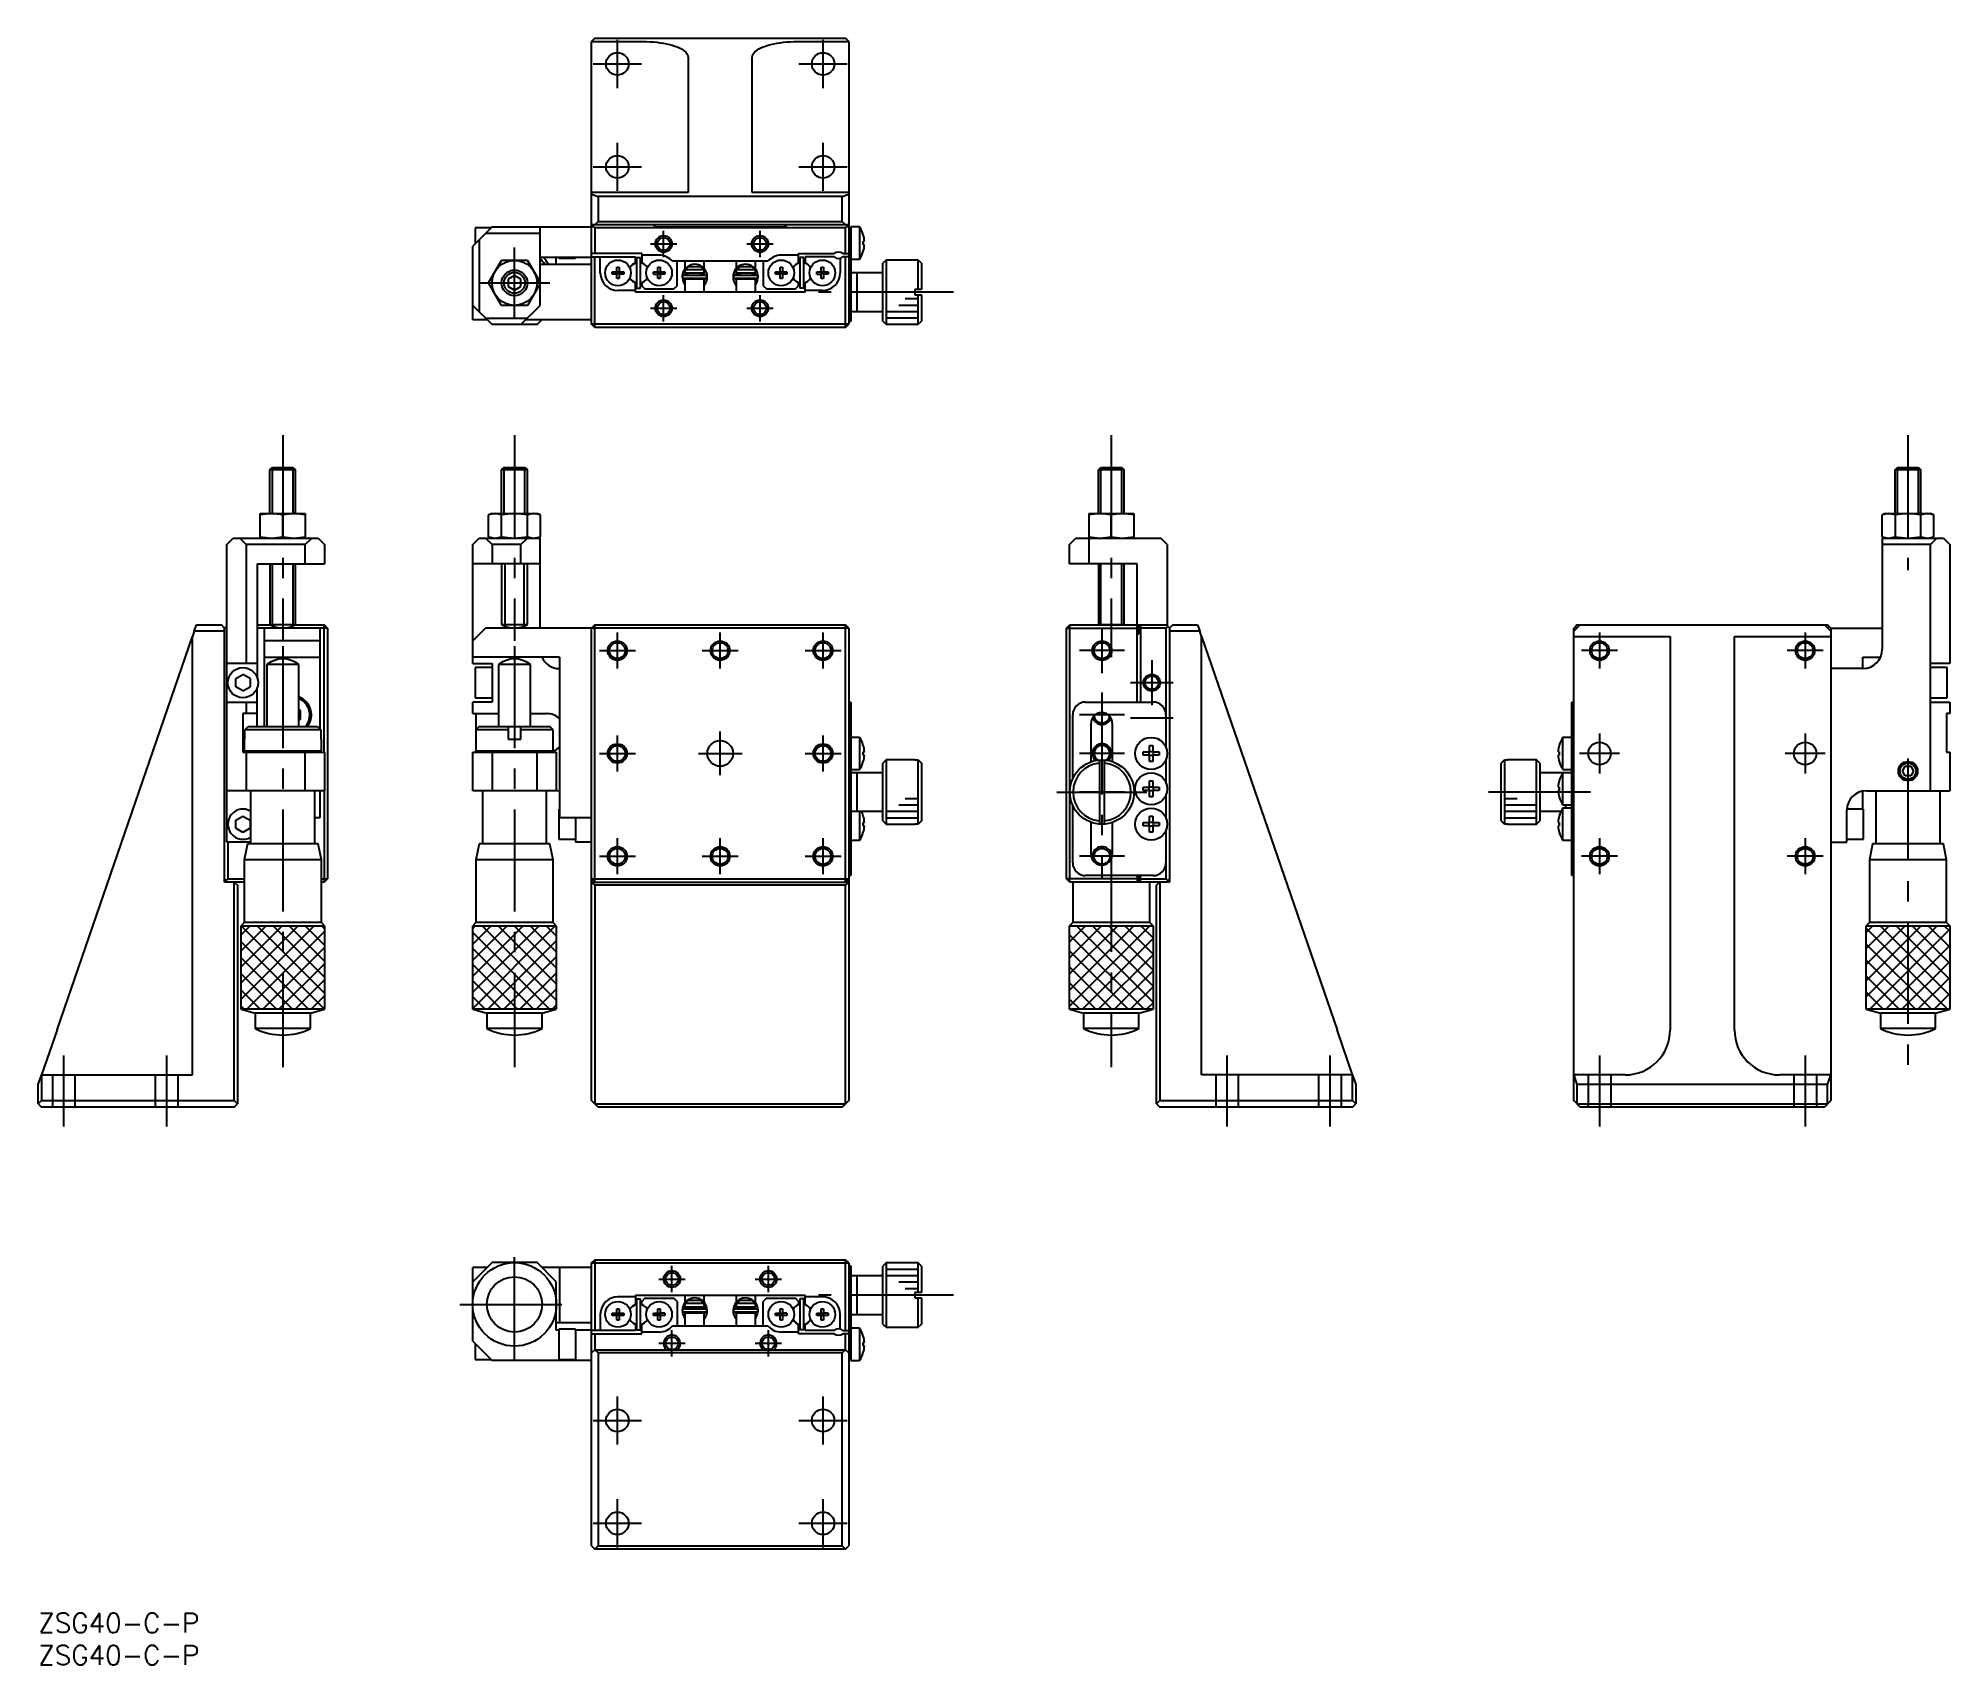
# Model space of a CAD drawing. Extents: x 0 to 297, y -8 to 245.
import ezdxf

# ---------------------------------------------------------------- set-up
doc = ezdxf.new("R2010")
doc.units = 0
doc.header["$LTSCALE"] = 0.5
doc.linetypes.add('CENTER', pattern=[50.8, 31.75, -6.35, 6.35, -6.35])
doc.linetypes.add('DASHED', pattern=[19.05, 12.7, -6.35])
for name, color, linetype in [('MSM_CENTER', 1, 'CENTER'), ('MSM_CONTINUOUS', 7, 'CONTINUOUS'), ('MSM_DASHED', 4, 'DASHED'), ('MSM_NARROW', 5, 'CONTINUOUS'), ('MSM_PART_NUMBER', 7, 'CONTINUOUS')]:
    doc.layers.add(name, color=color, linetype=linetype)
doc.styles.get("Standard").update_dxf_attribs({"font": 'txt.shx', "height": 3, "bigfont": 'bigfont.shx'})

# ---------------------------------------------------------------- blocks, each defined once
blk = doc.blocks.new('*U2')
at = {"layer": 'MSM_PART_NUMBER'}
blk.add_text('ZSG40-C-P', height=3, dxfattribs=at).set_placement((0, -3))
blk = doc.blocks.new('*U3')
at = {"layer": 'MSM_PART_NUMBER'}
blk.add_text('ZSG40-C-P', height=3, dxfattribs=at).set_placement((0, -8))

msp = doc.modelspace()

# ---------------------------------------------------------------- linework, layer by layer
at = {"layer": 'MSM_CENTER'}
for p, q in [((90.1, 237.25), (90.1, 244.75)), ((122.1, 237.25), (122.1, 244.75)), ((86.35, 241), (93.85, 241)), ((118.35, 241), (125.85, 241)), ((90.1, 221.25), (90.1, 228.75)), ((122.1, 221.25), (122.1, 228.75)), ((86.35, 225), (93.85, 225)), ((118.35, 225), (125.85, 225)), ((97.300007, 210.942394), (97.300007, 215.057609)), ((112.300007, 210.942394), (112.300007, 215.057609)), ((74.1, 201.45), (74.1, 212.45)), ((95.242399, 213.000002), (99.357615, 213.000002)), ((110.242399, 213.000002), (114.357615, 213.000002)), ((68.6, 206.95), (79.6, 206.95)), ((142.4, 205.5), (121.4, 205.5)), ((95.242397, 203), (99.357612, 203)), ((97.300005, 200.942392), (97.300005, 205.057608)), ((110.242398, 203), (114.357612, 203)), ((112.300006, 200.942392), (112.300006, 205.057608)), ((38.05, 183.25), (38.05, 151.25)), ((74.1, 183.25), (74.1, 151.25)), ((166.95, 183.25), (166.95, 148.75)), ((290.9, 183.25), (290.9, 162.25)), ((90.1, 146.95), (90.1, 152.55)), ((106.1, 146.95), (106.1, 152.55)), ((122.1, 146.95), (122.1, 152.55)), ((165.5, 153.249999), (165.5, 146.250001)), ((242.900001, 152.55), (242.900001, 146.95)), ((274.900001, 152.55), (274.900001, 146.95)), ((38.05, 150.449992), (38.05, 84.949993)), ((74.1, 150.449992), (74.1, 84.949993)), ((87.3, 149.75), (92.9, 149.75)), ((103.3, 149.75), (108.9, 149.75)), ((119.3, 149.75), (124.9, 149.75)), ((168.999999, 149.75), (162.000001, 149.75)), ((245.700001, 149.75), (240.100001, 149.75)), ((277.700001, 149.75), (272.100001, 149.75)), ((173.250001, 148.249998), (173.250001, 141.25)), ((165.5, 143.249999), (165.5, 114.250001)), ((176.550001, 144.749999), (169.950001, 144.749999)), ((106.1, 130.35), (106.1, 137.15)), ((168.999999, 139.75), (162.000001, 139.75)), ((176.550001, 139.25), (169.950001, 139.25)), ((242.900001, 136.85), (242.900001, 130.65)), ((274.900001, 136.85), (274.900001, 130.65)), ((90.1, 130.95), (90.1, 136.55)), ((122.1, 130.95), (122.1, 136.55)), ((87.3, 133.75), (92.9, 133.75)), ((102.7, 133.75), (109.5, 133.75)), ((119.3, 133.75), (124.9, 133.75)), ((168.999999, 133.75), (162.000001, 133.75)), ((246.000001, 133.75), (239.800001, 133.75)), ((278.000001, 133.75), (271.800001, 133.75)), ((290.9, 132.95), (290.9, 84.949993)), ((158.5, 127.75), (172.5, 127.75)), ((168.999999, 127.750002), (162.000001, 127.750002)), ((241.485428, 127.75), (222.6, 127.75)), ((90.1, 114.95), (90.1, 120.55)), ((106.1, 114.95), (106.1, 120.55)), ((122.1, 114.95), (122.1, 120.55)), ((242.900001, 120.55), (242.900001, 114.95)), ((274.900001, 120.55), (274.900001, 114.95)), ((87.3, 117.75), (92.9, 117.75)), ((103.3, 117.75), (108.9, 117.75)), ((119.3, 117.75), (124.9, 117.75)), ((168.999999, 117.75), (162.000001, 117.75)), ((166.95, 118.75), (166.95, 84.949993)), ((245.700001, 117.75), (240.100001, 117.75)), ((277.700001, 117.75), (272.100001, 117.75)), ((4, 75.75), (4, 86.75)), ((20, 75.75), (20, 86.75)), ((185, 75.75), (185, 86.75)), ((201, 75.75), (201, 86.75)), ((242.9, 86.75), (242.9, 75.75)), ((274.9, 86.75), (274.9, 75.75)), ((74.1, 39.550001), (74.1, 56.549999)), ((98.6, 49.942392), (98.6, 54.057608)), ((113.6, 49.942392), (113.6, 54.057608)), ((96.542392, 52.000001), (100.657608, 52.000001)), ((111.542392, 52.000001), (115.657608, 52.000001)), ((65.600001, 48.05), (82.599999, 48.05)), ((142.4, 49.5), (121.4, 49.5)), ((96.54239, 41.999999), (100.657606, 41.999999)), ((98.599998, 39.94239), (98.599998, 44.057607)), ((111.542391, 41.999999), (115.657606, 41.999999)), ((113.599999, 39.94239), (113.599999, 44.057607)), ((90.1, 26.25), (90.1, 33.75)), ((122.1, 26.25), (122.1, 33.75)), ((86.35, 30), (93.85, 30)), ((118.35, 30), (125.85, 30)), ((90.1, 10.25), (90.1, 17.75)), ((122.1, 10.25), (122.1, 17.75)), ((86.35, 14), (93.85, 14)), ((118.35, 14), (125.85, 14))]:
    msp.add_line(p, q, dxfattribs=at)
at = {"layer": 'MSM_CONTINUOUS'}
for p, q in [((86.6, 245), (86.1, 244.5)), ((86.1, 200.5), (86.1, 244.5)), ((86.1, 244.483509), (94.1, 244.483509)), ((86.6, 245), (125.6, 245)), ((94.1, 244.483509), (94.649214, 244.476078)), ((94.649214, 244.476078), (95.195041, 244.453834)), ((95.195041, 244.453834), (95.734118, 244.416912)), ((95.734118, 244.416912), (96.263119, 244.36554)), ((96.263119, 244.36554), (96.778784, 244.300036)), ((96.778784, 244.300036), (97.277933, 244.220802)), ((97.277933, 244.220802), (97.75749, 244.128328)), ((97.75749, 244.128328), (98.214497, 244.023184)), ((98.214497, 244.023184), (98.646136, 243.906017)), ((98.646136, 243.906017), (99.049747, 243.77755)), ((113.150253, 243.77755), (113.553864, 243.906017)), ((113.553864, 243.906017), (113.985503, 244.023184)), ((113.985503, 244.023184), (114.44251, 244.128328)), ((114.44251, 244.128328), (114.922067, 244.220802)), ((114.922067, 244.220802), (115.421216, 244.300036)), ((115.421216, 244.300036), (115.936881, 244.36554)), ((115.936881, 244.36554), (116.465882, 244.416912)), ((116.465882, 244.416912), (117.004959, 244.453834)), ((117.004959, 244.453834), (117.550786, 244.476078)), ((117.550786, 244.476078), (118.1, 244.483509)), ((118.1, 244.483509), (126.1, 244.483509)), ((126.1, 244.5), (125.6, 245)), ((126.1, 244.5), (126.1, 200.5)), ((99.049747, 243.77755), (99.422842, 243.638576)), ((99.422842, 243.638576), (99.763119, 243.48995)), ((99.763119, 243.48995), (100.068481, 243.33259)), ((100.068481, 243.33259), (100.337046, 243.167466)), ((100.337046, 243.167466), (100.567157, 242.995595)), ((100.567157, 242.995595), (100.757396, 242.818037)), ((100.757396, 242.818037), (100.906589, 242.635887)), ((100.906589, 242.635887), (101.013818, 242.450268)), ((101.013818, 242.450268), (101.078421, 242.262325)), ((101.078421, 242.262325), (101.1, 242.073215)), ((101.1, 242.073215), (101.1, 221)), ((111.1, 242.073215), (111.121579, 242.262325)), ((111.1, 221), (111.1, 242.073215)), ((111.121579, 242.262325), (111.186182, 242.450268)), ((111.186182, 242.450268), (111.293411, 242.635887)), ((111.293411, 242.635887), (111.442604, 242.818037)), ((111.442604, 242.818037), (111.632843, 242.995595)), ((111.632843, 242.995595), (111.862954, 243.167466)), ((111.862954, 243.167466), (112.131519, 243.33259)), ((112.131519, 243.33259), (112.436881, 243.48995)), ((112.436881, 243.48995), (112.777158, 243.638576)), ((112.777158, 243.638576), (113.150253, 243.77755)), ((101.1, 221), (86.1, 221)), ((86.1, 220.724903), (87.1, 220.380576)), ((125.1, 220.380576), (87.1, 220.380576)), ((87.1, 220.380576), (87.1, 216.5)), ((126.1, 221), (111.1, 221)), ((125.1, 220.380576), (126.1, 220.724903)), ((125.1, 216.5), (125.1, 220.380576)), ((70.6, 215.65), (67.6, 212.65)), ((68, 215.5), (68, 213.05)), ((70.45, 215.5), (68, 215.5)), ((78.1, 214.65), (69.6, 214.65)), ((70.6, 215.65), (86.1, 215.65)), ((78.1, 207.021797), (78.1, 215.65)), ((86.1, 215.5), (87.1, 216.5)), ((126.1, 216), (86.1, 216)), ((86.35, 215.75), (86.6, 215.5)), ((86.6, 215.5), (86.6, 211.5)), ((125.6, 215.5), (86.6, 215.5)), ((87.1, 216.5), (125.1, 216.5)), ((96.1, 215.65), (95.75, 216)), ((96.1, 215.65), (116.1, 215.65)), ((116.45, 216), (116.1, 215.65)), ((125.1, 216.5), (126.1, 215.5)), ((125.6, 215.5), (125.85, 215.75)), ((125.6, 211.5), (125.6, 215.5)), ((126.1, 215.45), (126.4, 215.45)), ((126.4, 215.65), (126.4, 200.95)), ((127.791657, 215.65), (126.4, 215.65)), ((127.791657, 215.65), (127.791657, 210.65)), ((128.362581, 214.40859), (128.369436, 214.411933)), ((67.6, 201.2), (67.6, 212.65)), ((68.6, 213.65), (68.6, 202.45)), ((93.9, 211.5), (86.1, 211.5)), ((93.9, 211.5), (93.9, 210.050806)), ((96.6, 211.25), (93.9, 211.25)), ((118.3, 211.25), (115.6, 211.25)), ((118.3, 211.5), (123.838562, 211.5)), ((118.3, 210.050806), (118.3, 211.5)), ((125.161438, 211.5), (126.1, 211.5)), ((128.362581, 212.89), (128.362581, 213.41)), ((128.362581, 213.41), (128.534953, 213.41)), ((128.534953, 212.89), (128.362581, 212.89)), ((128.369436, 211.888067), (128.362581, 211.89141)), ((70.058548, 206.95), (72.079274, 210.45)), ((76.120726, 210.45), (72.079274, 210.45)), ((76.120726, 210.45), (78.141452, 206.95)), ((78.100124, 207.021582), (77.131089, 208.7)), ((78.1, 210.95), (86.1, 210.95)), ((86.1, 209.8), (78.1, 209.8)), ((80.6, 209.8), (80.6, 210.95)), ((81, 210.95), (81, 210.8)), ((81, 210.8), (83.6, 210.8)), ((83.6, 210.8), (83.6, 210.95)), ((86.1, 211), (92.9, 211)), ((86.6, 200), (86.6, 211)), ((87.45, 208.5), (87.45, 211)), ((89.313639, 208.68), (90.02, 208.68)), ((89.313639, 208.32), (89.313639, 208.68)), ((90.02, 208.32), (89.313639, 208.32)), ((90.02, 209.386361), (90.38, 209.386361)), ((90.02, 208.68), (90.02, 209.386361)), ((90.030372, 208.669628), (90.02, 208.68)), ((90.030372, 208.330372), (90.02, 208.32)), ((90.02, 207.613639), (90.02, 208.32)), ((90.030372, 208.669628), (90.369628, 208.669628)), ((90.030372, 208.330372), (90.030372, 208.669628)), ((90.369628, 208.330372), (90.030372, 208.330372)), ((90.369628, 208.669628), (90.38, 208.68)), ((90.369628, 208.669628), (90.369628, 208.330372)), ((90.369628, 208.330372), (90.38, 208.32)), ((90.38, 209.386361), (90.38, 208.68)), ((90.38, 208.68), (91.086361, 208.68)), ((90.38, 208.32), (90.38, 207.613639)), ((91.086361, 208.32), (90.38, 208.32)), ((91.086361, 208.68), (91.086361, 208.32)), ((92.639905, 209.90064), (92.9, 210.050806)), ((92.9, 210.050806), (92.9, 211)), ((93.1, 210.9), (93.1, 206.1)), ((93.1, 210.9), (93.7, 210.9)), ((93.7, 206.1), (93.7, 210.9)), ((94.160095, 209.90064), (93.9, 210.050806)), ((95.713639, 208.68), (96.42, 208.68)), ((95.713639, 208.32), (95.713639, 208.68)), ((95.713639, 208.32), (96.42, 208.32)), ((96.42, 209.386361), (96.78, 209.386361)), ((96.42, 208.68), (96.42, 209.386361)), ((96.430372, 208.669628), (96.42, 208.68)), ((96.430372, 208.330372), (96.42, 208.32)), ((96.42, 207.613639), (96.42, 208.32)), ((96.430372, 208.669628), (96.769628, 208.669628)), ((96.430372, 208.330372), (96.430372, 208.669628)), ((96.769628, 208.330372), (96.430372, 208.330372)), ((96.769628, 208.669628), (96.78, 208.68)), ((96.769628, 208.669628), (96.769628, 208.330372)), ((96.769628, 208.330372), (96.78, 208.32)), ((96.78, 209.386361), (96.78, 208.68)), ((96.78, 208.68), (97.486361, 208.68)), ((96.78, 208.32), (96.78, 207.613639)), ((97.486361, 208.32), (96.78, 208.32)), ((97.486361, 208.68), (97.486361, 208.32)), ((113.520938, 210.3), (98.679062, 210.3)), ((99.4, 206.5), (99.4, 210.3)), ((100.6, 210.3), (100.6, 209.078609)), ((100.6, 209.078151), (100.6, 209.078014)), ((103.6, 209), (100.6, 209)), ((100.6, 209), (100.6, 208.5)), ((100.6, 208.5), (103.6, 208.5)), ((100.608739, 208.09354), (100.719613, 208.500147)), ((100.650616, 208.3), (101.1, 208.3)), ((100.654317, 209), (101.183485, 209.5)), ((101.1, 208.5), (101.1, 208.093518)), ((101.183485, 209.5), (103.016515, 209.5)), ((103.016515, 209.5), (103.545683, 209)), ((103.1, 208.093518), (103.1, 208.5)), ((103.1, 208.3), (103.6, 208.3)), ((103.574529, 208.50019), (103.684822, 208.093522)), ((103.6, 209.191739), (103.6, 210.3)), ((103.6, 209.19113), (103.6, 209.191356)), ((103.6, 208.5), (103.6, 209)), ((103.6, 208.3), (103.6, 208.434175)), ((108.515185, 208.093572), (108.625427, 208.500085)), ((108.6, 210.3), (108.6, 209.191834)), ((111.6, 209), (108.6, 209)), ((108.6, 209), (108.6, 208.5)), ((108.6, 208.5), (111.6, 208.5)), ((108.6, 208.434516), (108.6, 208.434356)), ((108.6, 208.434094), (108.6, 208.3)), ((108.6, 208.3), (109.1, 208.3)), ((108.654317, 209), (109.183485, 209.5)), ((109.1, 208.5), (109.1, 208.093518)), ((109.183485, 209.5), (111.016515, 209.5)), ((111.016515, 209.5), (111.545683, 209)), ((111.1, 208.093518), (111.1, 208.5)), ((111.1, 208.3), (111.54983, 208.3)), ((111.480394, 208.500132), (111.591258, 208.093569)), ((111.6, 209.078434), (111.6, 210.3)), ((111.6, 208.5), (111.6, 209)), ((112.8, 210.3), (112.8, 206.5)), ((114.713639, 208.68), (115.42, 208.68)), ((114.713639, 208.32), (114.713639, 208.68)), ((115.42, 208.32), (114.713639, 208.32)), ((115.42, 209.386361), (115.78, 209.386361)), ((115.42, 208.68), (115.42, 209.386361)), ((115.430372, 208.669628), (115.42, 208.68)), ((115.430372, 208.330372), (115.42, 208.32)), ((115.42, 207.613639), (115.42, 208.32)), ((115.430372, 208.669628), (115.769628, 208.669628)), ((115.430372, 208.330372), (115.430372, 208.669628)), ((115.769628, 208.330372), (115.430372, 208.330372)), ((115.769628, 208.669628), (115.78, 208.68)), ((115.769628, 208.669628), (115.769628, 208.330372)), ((115.769628, 208.330372), (115.78, 208.32)), ((115.78, 209.386361), (115.78, 208.68)), ((115.78, 208.68), (116.486361, 208.68)), ((115.78, 208.32), (115.78, 207.613639)), ((116.486361, 208.32), (115.78, 208.32)), ((116.486361, 208.68), (116.486361, 208.32)), ((118.039905, 209.90064), (118.3, 210.050806)), ((119.1, 210.9), (118.5, 210.9)), ((118.5, 210.9), (118.5, 206.1)), ((119.1, 206.1), (119.1, 210.9)), ((119.3, 211), (119.3, 210.050806)), ((123.838562, 211), (119.3, 211)), ((119.560095, 209.90064), (119.3, 210.050806)), ((121.113639, 208.68), (121.82, 208.68)), ((121.113639, 208.32), (121.113639, 208.68)), ((121.113639, 208.32), (121.82, 208.32)), ((121.82, 209.386361), (122.18, 209.386361)), ((121.82, 208.68), (121.82, 209.386361)), ((121.830372, 208.669628), (121.82, 208.68)), ((121.830372, 208.330372), (121.82, 208.32)), ((121.82, 207.613639), (121.82, 208.32)), ((121.830372, 208.669628), (122.169628, 208.669628)), ((121.830372, 208.330372), (121.830372, 208.669628)), ((122.169628, 208.330372), (121.830372, 208.330372)), ((122.169628, 208.669628), (122.18, 208.68)), ((122.169628, 208.669628), (122.169628, 208.330372)), ((122.169628, 208.330372), (122.18, 208.32)), ((122.18, 209.386361), (122.18, 208.68)), ((122.18, 208.68), (122.886361, 208.68)), ((122.18, 208.32), (122.18, 207.613639)), ((122.886361, 208.32), (122.18, 208.32)), ((122.886361, 208.68), (122.886361, 208.32)), ((124.75, 210.781754), (124.75, 208.5)), ((126.1, 211), (125.161438, 211)), ((125.6, 200), (125.6, 211)), ((126.4, 210.65), (127.791657, 210.65)), ((131.4, 208.5), (126.4, 208.5)), ((127.4, 202.5), (127.4, 208.5)), ((131.9, 210.5), (131.4, 210)), ((131.4, 201), (131.4, 210)), ((131.9, 210.5), (131.9, 200.5)), ((136.9, 210.5), (131.9, 210.5)), ((136.9, 205.9), (136.9, 210.5)), ((137.4, 210), (136.9, 210.5)), ((137.4, 210), (137.4, 205.9)), ((72.079274, 203.45), (70.058548, 206.95)), ((74.1, 208.104701), (73.1, 207.52735)), ((73.1, 207.52735), (73.1, 206.37265)), ((73.1, 206.37265), (74.1, 205.795299)), ((75.1, 207.52735), (74.1, 208.104701)), ((74.1, 205.795299), (75.1, 206.37265)), ((75.1, 206.37265), (75.1, 207.52735)), ((78.141452, 206.95), (76.120726, 203.45)), ((78.1, 203.45), (78.1, 206.878203)), ((78.141452, 206.95), (78.100124, 207.021582)), ((90.38, 207.613639), (90.02, 207.613639)), ((92.9, 205.75), (90.2, 205.75)), ((92.9, 206.949194), (92.639905, 207.09936)), ((92.9, 205.5), (92.9, 206.949194)), ((119.3, 205.5), (92.9, 205.5)), ((93.1, 206.1), (93.7, 206.1)), ((93.9, 206.949194), (94.160095, 207.09936)), ((93.9, 206.949194), (93.9, 206.5)), ((93.9, 206.5), (94.4, 206)), ((94.4, 206), (98.9, 206)), ((96.78, 207.613639), (96.42, 207.613639)), ((98.9, 206), (99.4, 206.5)), ((100.1984, 207.867987), (100.331933, 207.18406)), ((100.297916, 207.417153), (100.297888, 207.382732)), ((100.297888, 207.382732), (100.299582, 207.348355)), ((100.299666, 207.451534), (100.297916, 207.417153)), ((100.299582, 207.348355), (100.302995, 207.314105)), ((100.303135, 207.485791), (100.299666, 207.451534)), ((100.302995, 207.314105), (100.308116, 207.280067)), ((100.308315, 207.519841), (100.303135, 207.485791)), ((100.308116, 207.280067), (100.314935, 207.246322)), ((100.315194, 207.553601), (100.308315, 207.519841)), ((100.314935, 207.246322), (100.323434, 207.212954)), ((100.323756, 207.586987), (100.315194, 207.553601)), ((100.323434, 207.212954), (100.333593, 207.180043)), ((100.333981, 207.619918), (100.323756, 207.586987)), ((100.333593, 207.180043), (100.345388, 207.147669)), ((100.345845, 207.652313), (100.333981, 207.619918)), ((100.345388, 207.147669), (100.352639, 207.129943)), ((100.359321, 207.684093), (100.345845, 207.652313)), ((100.352285, 207.131624), (100.352938, 207.129365)), ((100.352938, 207.129365), (100.354762, 207.12761)), ((100.353681, 207.130486), (100.59991, 206.708824)), ((100.354762, 207.12761), (100.357746, 207.126368)), ((100.357577, 207.121396), (100.600005, 207.194026)), ((100.357746, 207.126368), (100.36187, 207.125648)), ((100.36494, 207.696164), (100.359321, 207.684093)), ((100.36187, 207.125648), (100.36711, 207.125454)), ((100.36711, 207.125454), (100.37343, 207.125788)), ((100.37343, 207.125788), (100.380792, 207.126648)), ((100.380792, 207.126648), (100.389147, 207.128028)), ((100.389147, 207.128028), (100.398444, 207.129919)), ((103.896922, 208.093518), (100.396922, 208.093518)), ((100.396922, 207.693518), (103.896922, 207.693518)), ((100.398444, 207.129919), (100.408621, 207.132309)), ((100.408621, 207.132309), (100.419615, 207.135184)), ((100.419615, 207.135184), (100.431356, 207.138524)), ((100.431356, 207.138524), (100.443768, 207.142308)), ((100.443768, 207.142308), (100.456773, 207.146513)), ((100.456773, 207.146513), (100.470287, 207.151111)), ((100.470287, 207.151111), (100.484224, 207.156073)), ((100.484224, 207.156073), (100.498496, 207.161368)), ((100.498496, 207.161368), (100.513011, 207.166961)), ((100.513011, 207.166961), (100.527678, 207.172817)), ((100.527678, 207.172817), (100.542401, 207.1789)), ((100.542401, 207.1789), (100.557089, 207.185169)), ((100.557089, 207.185169), (100.571646, 207.191585)), ((100.571646, 207.191585), (100.58598, 207.198107)), ((100.58598, 207.198107), (100.6, 207.204694)), ((103.6, 207.5), (100.6, 207.5)), ((100.6, 207.5), (100.6, 205.5)), ((100.715828, 207.500023), (100.717214, 207.503675)), ((100.717214, 207.503675), (100.722919, 207.517353)), ((100.722919, 207.517353), (100.729311, 207.53072)), ((100.729311, 207.53072), (100.736372, 207.543742)), ((100.736372, 207.543742), (100.74408, 207.556387)), ((100.74408, 207.556387), (100.752415, 207.568624)), ((100.752415, 207.568624), (100.761351, 207.580423)), ((100.761351, 207.580423), (100.770865, 207.591756)), ((100.770865, 207.591756), (100.780929, 207.602596)), ((100.780929, 207.602596), (100.791518, 207.612919)), ((100.791518, 207.612919), (100.802602, 207.622701)), ((100.802602, 207.622701), (100.814153, 207.631921)), ((100.814153, 207.631921), (100.826141, 207.640558)), ((100.826141, 207.640558), (100.838535, 207.648593)), ((100.838535, 207.648593), (100.851304, 207.65601)), ((100.851304, 207.65601), (100.864417, 207.662793)), ((100.864417, 207.662793), (100.877841, 207.668927)), ((100.877841, 207.668927), (100.891545, 207.674401)), ((100.891545, 207.674401), (100.905494, 207.679203)), ((100.905494, 207.679203), (100.919656, 207.683323)), ((100.919656, 207.683323), (100.933998, 207.686754)), ((100.933998, 207.686754), (100.948486, 207.689488)), ((100.948486, 207.689488), (100.963086, 207.691521)), ((100.963086, 207.691521), (100.977764, 207.692849)), ((100.977764, 207.692849), (100.992486, 207.693469)), ((100.992486, 207.693469), (100.997809, 207.693518)), ((101.1, 207.693518), (101.1, 207.5)), ((103.1, 207.5), (103.1, 207.693518)), ((103.296035, 207.693518), (103.309989, 207.693191)), ((103.309989, 207.693191), (103.324684, 207.692157)), ((103.324684, 207.692157), (103.33931, 207.690417)), ((103.33931, 207.690417), (103.353833, 207.687977)), ((103.353833, 207.687977), (103.36822, 207.68484)), ((103.36822, 207.68484), (103.382437, 207.681013)), ((103.382437, 207.681013), (103.396451, 207.676506)), ((103.396451, 207.676506), (103.410229, 207.671327)), ((103.410229, 207.671327), (103.42374, 207.665488)), ((103.42374, 207.665488), (103.43695, 207.659)), ((103.43695, 207.659), (103.44983, 207.651878)), ((103.44983, 207.651878), (103.462347, 207.644137)), ((103.462347, 207.644137), (103.474471, 207.635792)), ((103.474471, 207.635792), (103.486173, 207.626863)), ((103.486173, 207.626863), (103.497422, 207.617367)), ((103.497422, 207.617367), (103.508192, 207.607327)), ((103.508192, 207.607327), (103.518454, 207.596764)), ((103.518454, 207.596764), (103.528181, 207.585702)), ((103.528181, 207.585702), (103.537348, 207.574165)), ((103.537348, 207.574165), (103.54593, 207.562181)), ((103.54593, 207.562181), (103.553902, 207.549777)), ((103.553902, 207.549777), (103.561244, 207.536982)), ((103.561244, 207.536982), (103.567933, 207.523828)), ((103.567933, 207.523828), (103.57395, 207.510345)), ((103.57395, 207.510345), (103.578016, 207.500023)), ((103.6, 205.5), (103.6, 207.5)), ((103.637425, 207.464905), (103.600234, 207.352235)), ((103.685124, 207.693426), (103.637425, 207.464905)), ((103.940651, 207.132001), (103.94047, 207.132076)), ((103.941559, 207.131624), (103.940651, 207.132001)), ((103.94079, 207.129186), (103.941205, 207.129943)), ((103.941205, 207.129943), (103.959225, 207.177016)), ((103.941205, 207.129943), (103.941559, 207.131624)), ((103.959225, 207.177016), (103.959898, 207.178996)), ((103.959898, 207.178996), (103.960736, 207.181491)), ((103.960736, 207.181491), (103.961237, 207.182999)), ((103.961237, 207.182999), (103.961585, 207.184052)), ((103.961585, 207.184052), (103.962097, 207.185613)), ((103.962097, 207.185613), (103.962564, 207.187047)), ((103.962564, 207.187047), (103.962854, 207.187942)), ((103.962854, 207.187942), (103.963173, 207.188932)), ((103.963173, 207.188932), (103.963612, 207.190306)), ((103.963612, 207.190306), (103.963946, 207.191355)), ((108.236653, 207.189474), (108.236945, 207.188567)), ((108.236945, 207.188567), (108.238003, 207.185307)), ((108.238003, 207.185307), (108.238381, 207.184156)), ((108.238381, 207.184156), (108.238677, 207.183258)), ((108.238677, 207.183258), (108.239099, 207.181987)), ((108.239099, 207.181987), (108.258795, 207.129943)), ((108.258863, 207.134144), (108.258441, 207.131624)), ((108.258441, 207.131624), (108.259303, 207.131982)), ((108.258795, 207.129943), (108.258441, 207.131624)), ((108.25921, 207.129186), (108.258795, 207.129943)), ((108.259361, 207.132006), (108.259482, 207.132056)), ((108.259482, 207.132056), (108.259645, 207.132124)), ((111.803078, 208.093518), (108.303078, 208.093518)), ((108.303078, 207.693518), (111.803078, 207.693518)), ((108.562495, 207.465181), (108.514872, 207.693459)), ((108.599662, 207.352514), (108.562495, 207.465181)), ((111.6, 207.5), (108.6, 207.5)), ((108.6, 207.5), (108.6, 205.5)), ((108.621984, 207.500023), (108.623371, 207.503675)), ((108.623371, 207.503675), (108.629075, 207.517353)), ((108.629075, 207.517353), (108.635467, 207.53072)), ((108.635467, 207.53072), (108.642528, 207.543742)), ((108.642528, 207.543742), (108.650237, 207.556387)), ((108.650237, 207.556387), (108.658571, 207.568624)), ((108.658571, 207.568624), (108.667507, 207.580423)), ((108.667507, 207.580423), (108.677021, 207.591756)), ((108.677021, 207.591756), (108.687086, 207.602596)), ((108.687086, 207.602596), (108.697674, 207.612919)), ((108.697674, 207.612919), (108.708758, 207.622701)), ((108.708758, 207.622701), (108.720309, 207.631921)), ((108.720309, 207.631921), (108.732297, 207.640558)), ((108.732297, 207.640558), (108.744691, 207.648593)), ((108.744691, 207.648593), (108.75746, 207.65601)), ((108.75746, 207.65601), (108.770573, 207.662793)), ((108.770573, 207.662793), (108.783997, 207.668927)), ((108.783997, 207.668927), (108.797701, 207.674401)), ((108.797701, 207.674401), (108.81165, 207.679203)), ((108.81165, 207.679203), (108.825813, 207.683323)), ((108.825813, 207.683323), (108.840155, 207.686754)), ((108.840155, 207.686754), (108.854642, 207.689488)), ((108.854642, 207.689488), (108.869242, 207.691521)), ((108.869242, 207.691521), (108.88392, 207.692849)), ((108.88392, 207.692849), (108.898642, 207.693469)), ((108.898642, 207.693469), (108.903965, 207.693518)), ((109.1, 207.693518), (109.1, 207.5)), ((111.1, 207.5), (111.1, 207.693518)), ((111.202191, 207.693518), (111.216146, 207.693191)), ((111.216146, 207.693191), (111.23084, 207.692157)), ((111.23084, 207.692157), (111.245466, 207.690417)), ((111.245466, 207.690417), (111.25999, 207.687977)), ((111.25999, 207.687977), (111.274376, 207.68484)), ((111.274376, 207.68484), (111.288593, 207.681013)), ((111.288593, 207.681013), (111.302607, 207.676506)), ((111.302607, 207.676506), (111.316385, 207.671327)), ((111.316385, 207.671327), (111.329896, 207.665488)), ((111.329896, 207.665488), (111.343107, 207.659)), ((111.343107, 207.659), (111.355986, 207.651878)), ((111.355986, 207.651878), (111.368503, 207.644137)), ((111.368503, 207.644137), (111.380627, 207.635792)), ((111.380627, 207.635792), (111.392329, 207.626863)), ((111.392329, 207.626863), (111.403579, 207.617367)), ((111.403579, 207.617367), (111.414348, 207.607327)), ((111.414348, 207.607327), (111.42461, 207.596764)), ((111.42461, 207.596764), (111.434337, 207.585702)), ((111.434337, 207.585702), (111.443504, 207.574165)), ((111.443504, 207.574165), (111.452086, 207.562181)), ((111.452086, 207.562181), (111.460058, 207.549777)), ((111.460058, 207.549777), (111.4674, 207.536982)), ((111.4674, 207.536982), (111.474089, 207.523828)), ((111.474089, 207.523828), (111.480106, 207.510345)), ((111.480106, 207.510345), (111.484172, 207.500023)), ((111.842423, 207.121396), (111.599995, 207.194026)), ((111.6, 205.5), (111.6, 207.5)), ((111.61402, 207.198107), (111.6, 207.204694)), ((111.60002, 206.708732), (111.846319, 207.130486)), ((111.628354, 207.191585), (111.61402, 207.198107)), ((111.642911, 207.185169), (111.628354, 207.191585)), ((111.657599, 207.1789), (111.642911, 207.185169)), ((111.672322, 207.172817), (111.657599, 207.1789)), ((111.686989, 207.166961), (111.672322, 207.172817)), ((111.701504, 207.161368), (111.686989, 207.166961)), ((111.715776, 207.156073), (111.701504, 207.161368)), ((111.729713, 207.151111), (111.715776, 207.156073)), ((111.743227, 207.146513), (111.729713, 207.151111)), ((111.756232, 207.142308), (111.743227, 207.146513)), ((111.768644, 207.138524), (111.756232, 207.142308)), ((111.780385, 207.135184), (111.768644, 207.138524)), ((111.791379, 207.132309), (111.780385, 207.135184)), ((111.801556, 207.129919), (111.791379, 207.132309)), ((111.810853, 207.128028), (111.801556, 207.129919)), ((111.819208, 207.126648), (111.810853, 207.128028)), ((111.82657, 207.125788), (111.819208, 207.126648)), ((111.83289, 207.125454), (111.82657, 207.125788)), ((111.83813, 207.125648), (111.83289, 207.125454)), ((111.849082, 207.664801), (111.835083, 207.696115)), ((111.842254, 207.126368), (111.83813, 207.125648)), ((111.845238, 207.12761), (111.842254, 207.126368)), ((111.847062, 207.129365), (111.845238, 207.12761)), ((111.847715, 207.131624), (111.847062, 207.129365)), ((111.847361, 207.129943), (111.85943, 207.160294)), ((111.861569, 207.632666), (111.849082, 207.664801)), ((111.85943, 207.160294), (111.870593, 207.19291)), ((111.872431, 207.599961), (111.861569, 207.632666)), ((111.86766, 207.183018), (112.001617, 207.869241)), ((111.870593, 207.19291), (111.880108, 207.22603)), ((111.881642, 207.566767), (111.872431, 207.599961)), ((111.880108, 207.22603), (111.887952, 207.259573)), ((111.889181, 207.533164), (111.881642, 207.566767)), ((111.887952, 207.259573), (111.894106, 207.293456)), ((111.895028, 207.499234), (111.889181, 207.533164)), ((111.894106, 207.293456), (111.898556, 207.327596)), ((111.899171, 207.465061), (111.895028, 207.499234)), ((111.898556, 207.327596), (111.901292, 207.361911)), ((111.901599, 207.430727), (111.899171, 207.465061)), ((111.901292, 207.361911), (111.902307, 207.396315)), ((111.902307, 207.396315), (111.901599, 207.430727)), ((112.8, 206.5), (113.3, 206)), ((113.3, 206), (117.8, 206)), ((115.78, 207.613639), (115.42, 207.613639)), ((117.8, 206), (118.3, 206.5)), ((118.3, 206.949194), (118.039905, 207.09936)), ((118.3, 206.5), (118.3, 206.949194)), ((119.1, 206.1), (118.5, 206.1)), ((119.3, 206.949194), (119.560095, 207.09936)), ((119.3, 205.5), (119.3, 206.949194)), ((122, 205.75), (119.3, 205.75)), ((122.18, 207.613639), (121.82, 207.613639)), ((136.4, 205.9), (136.4, 205.1)), ((137.4, 205.9), (136.4, 205.9)), ((67.6, 203.45), (70.6, 200.45)), ((76.120726, 203.45), (72.079274, 203.45)), ((75.1, 200.45), (78.1, 203.45)), ((126.4, 202.5), (131.4, 202.5)), ((136.4, 205.1), (137.4, 205.1)), ((136.9, 200.5), (136.9, 205.1)), ((137.4, 205.1), (137.4, 201)), ((69.85, 201.2), (67.6, 201.2)), ((69.6, 201.45), (76.1, 201.45)), ((69.6, 201.45), (69.6, 201.2)), ((77.6, 200.45), (70.6, 200.45)), ((86.1, 201.2), (75.85, 201.2)), ((77.6, 200.45), (78.35, 201.2)), ((126.1, 200.5), (86.1, 200.5)), ((86.6, 200), (86.1, 200.5)), ((125.6, 200), (86.6, 200)), ((125.6, 200), (126.1, 200.5)), ((126.4, 200.95), (126.1, 200.95)), ((131.4, 201), (131.9, 200.5)), ((131.9, 200.5), (136.9, 200.5)), ((136.9, 200.5), (137.4, 201)), ((36.05, 177.871), (36.429, 178.25)), ((40.05, 177.871), (36.05, 177.871)), ((36.05, 171.05), (36.05, 177.871)), ((36.429, 178.25), (39.671, 178.25)), ((39.671, 178.25), (40.05, 177.871)), ((40.05, 171.05), (40.05, 177.871)), ((72.1, 177.871), (72.479, 178.25)), ((76.1, 177.871), (72.1, 177.871)), ((72.1, 171.05), (72.1, 177.871)), ((72.479, 178.25), (75.721, 178.25)), ((75.721, 178.25), (76.1, 177.871)), ((76.1, 171.05), (76.1, 177.871)), ((164.95, 177.871), (165.329, 178.25)), ((168.95, 177.871), (164.95, 177.871)), ((164.95, 171.05), (164.95, 177.871)), ((165.329, 178.25), (168.571, 178.25)), ((168.571, 178.25), (168.95, 177.871)), ((168.95, 171.05), (168.95, 177.871)), ((288.9, 177.871), (289.279, 178.25)), ((292.9, 177.871), (288.9, 177.871)), ((288.9, 171.05), (288.9, 177.871)), ((289.279, 178.25), (292.521, 178.25)), ((292.521, 178.25), (292.9, 177.871)), ((292.9, 171.05), (292.9, 177.871)), ((36.3, 171.05), (34.55, 170.852928)), ((34.55, 171.05), (41.55, 171.05)), ((34.55, 167.25), (34.55, 171.05)), ((38.05, 170.852928), (36.3, 171.05)), ((39.8, 171.05), (38.05, 170.852928)), ((38.05, 167.447072), (38.05, 170.852928)), ((41.55, 170.852928), (39.8, 171.05)), ((41.55, 171.05), (41.55, 167.25)), ((71.068911, 171.05), (70.058548, 170.852928)), ((70.6, 171.05), (70.058548, 170.852928)), ((70.058548, 167.447072), (70.058548, 170.852928)), ((70.6, 171.05), (77.6, 171.05)), ((72.079274, 170.852928), (71.068911, 171.05)), ((74.1, 171.05), (72.079274, 170.852928)), ((72.079274, 167.447072), (72.079274, 170.852928)), ((76.120726, 170.852928), (74.1, 171.05)), ((77.131089, 171.05), (76.120726, 170.852928)), ((76.120726, 167.447072), (76.120726, 170.852928)), ((78.141452, 170.852928), (77.131089, 171.05)), ((78.141452, 170.852928), (77.6, 171.05)), ((78.141452, 167.447072), (78.141452, 170.852928)), ((165.2, 171.05), (163.45, 170.852928)), ((163.45, 171.05), (170.45, 171.05)), ((163.45, 171.05), (163.45, 163.25)), ((166.95, 170.852928), (165.2, 171.05)), ((168.7, 171.05), (166.95, 170.852928)), ((166.95, 167.447072), (166.95, 170.852928)), ((170.45, 170.852928), (168.7, 171.05)), ((170.45, 171.05), (170.45, 167.25)), ((287.868911, 171.05), (286.858548, 170.852928)), ((287.4, 171.05), (286.858548, 170.852928)), ((286.858548, 167.447072), (286.858548, 170.852928)), ((287.4, 171.05), (294.4, 171.05)), ((288.879274, 170.852928), (287.868911, 171.05)), ((290.9, 171.05), (288.879274, 170.852928)), ((288.879274, 170.852928), (288.879274, 167.447072)), ((292.920726, 170.852928), (290.9, 171.05)), ((293.931089, 171.05), (292.920726, 170.852928)), ((292.920726, 167.447072), (292.920726, 170.852928)), ((294.941452, 170.852928), (293.931089, 171.05)), ((294.941452, 170.852928), (294.4, 171.05)), ((294.941452, 167.447072), (294.941452, 170.852928)), ((29.35, 166.25), (30.35, 167.25)), ((30.35, 167.25), (43.55, 167.25)), ((31.35, 167.25), (32.35, 166.25)), ((34.55, 167.447072), (36.3, 167.25)), ((36.3, 167.25), (38.05, 167.447072)), ((38.05, 167.447072), (39.8, 167.25)), ((39.8, 167.25), (41.55, 167.447072)), ((41.55, 166.25), (42.55, 167.25)), ((43.55, 167.25), (44.55, 166.25)), ((67.6, 166.25), (68.6, 167.25)), ((68.6, 167.25), (78.1, 167.25)), ((69.6, 167.25), (70.6, 166.25)), ((70.058548, 167.447072), (71.068911, 167.25)), ((70.058548, 167.447072), (70.6, 167.25)), ((71.068911, 167.25), (72.079274, 167.447072)), ((72.079274, 167.447072), (74.1, 167.25)), ((74.1, 167.25), (76.120726, 167.447072)), ((75.1, 166.25), (76.1, 167.25)), ((76.120726, 167.447072), (77.131089, 167.25)), ((77.131089, 167.25), (78.141452, 167.447072)), ((77.6, 167.25), (78.141452, 167.447072)), ((78.1, 153.25), (78.1, 167.25)), ((160.45, 166.25), (161.45, 167.25)), ((161.45, 167.25), (174.65, 167.25)), ((163.45, 167.447072), (165.2, 167.25)), ((165.2, 167.25), (166.95, 167.447072)), ((166.95, 167.447072), (168.7, 167.25)), ((168.7, 167.25), (170.45, 167.447072)), ((175.65, 166.25), (174.65, 167.25)), ((286.858548, 167.447072), (287.868911, 167.25)), ((286.858548, 167.447072), (287.4, 167.25)), ((286.9, 167.25), (286.9, 149.95)), ((286.9, 167.25), (296.4, 167.25)), ((287.868911, 167.25), (288.879274, 167.447072)), ((288.879274, 167.447072), (290.9, 167.25)), ((290.9, 167.25), (292.920726, 167.447072)), ((292.920726, 167.447072), (293.931089, 167.25)), ((293.931089, 167.25), (294.941452, 167.447072)), ((294.4, 167.25), (294.941452, 167.447072)), ((294.4, 166.25), (295.4, 167.25)), ((296.4, 167.25), (297.4, 166.25)), ((29.35, 119.95), (29.35, 166.25)), ((32.35, 166.25), (32.35, 147.75)), ((41.55, 166.25), (32.35, 166.25)), ((41.55, 163.25), (41.55, 166.25)), ((44.55, 166.25), (44.55, 163.25)), ((67.6, 147.75), (67.6, 166.25)), ((70.6, 166.25), (70.6, 163.25)), ((75.1, 166.25), (70.6, 166.25)), ((75.1, 163.25), (75.1, 166.25)), ((160.45, 163.25), (160.45, 166.25)), ((175.65, 166.25), (175.65, 153.6)), ((294.4, 166.25), (286.9, 166.25)), ((294.4, 127.95), (294.4, 166.25)), ((297.4, 166.25), (297.4, 147.75)), ((34.05, 163.25), (44.55, 163.25)), ((34.05, 163.25), (34.05, 145.576136)), ((36.05, 163.25), (36.05, 153.785898)), ((40.05, 153.785898), (40.05, 163.25)), ((78.1, 163.25), (67.6, 163.25)), ((72.1, 163.249981), (72.1, 153.785898)), ((76.1, 153.785898), (76.1, 163.249981)), ((170.95, 163.25), (160.45, 163.25)), ((164.95, 163.25), (164.95, 153.785898)), ((168.95, 153.785898), (168.95, 163.25)), ((170.95, 153.75), (170.95, 163.25)), ((2.926785, 90.75), (24, 151.951061)), ((24.275097, 152.75), (24, 151.951061)), ((24, 83.75), (24, 151.951061)), ((24.275097, 152.75), (24.619424, 153.75)), ((29, 152.75), (24.275097, 152.75)), ((24.619424, 153.75), (28.5, 153.75)), ((29, 153.25), (28.5, 153.75)), ((29, 153.25), (29.35, 153.6)), ((29, 113.75), (29, 153.25)), ((29.35, 153.4), (29.25, 153.5)), ((34.05, 153.75), (36.113508, 153.75)), ((45, 153.25), (34.05, 153.25)), ((35.2, 137.95), (35.2, 153.25)), ((36.049995, 153.785898), (40.050005, 153.785898)), ((39.986492, 153.75), (44.5, 153.75)), ((43.8, 153.25), (43.8, 137.613544)), ((44.5, 133.95), (44.5, 153.75)), ((45, 153.25), (44.5, 153.75)), ((45, 153.25), (45, 114.25)), ((69.6, 153.25), (67.6, 151.25)), ((126.1, 153.25), (69.6, 153.25)), ((72.099995, 153.785898), (76.100005, 153.785898)), ((86.6, 153.75), (86.1, 153.25)), ((86.1, 79.75), (86.1, 153.25)), ((86.6, 153.75), (125.6, 153.75)), ((86.6, 113.75), (86.6, 153.75)), ((126.1, 153.25), (125.6, 153.75)), ((125.6, 113.75), (125.6, 153.75)), ((126.1, 153.25), (126.1, 79.75)), ((160, 153.25), (160.5, 153.75)), ((160, 153.25), (171, 153.25)), ((160, 114.25), (160, 153.25)), ((160.5, 153.75), (175.5, 153.75)), ((160.5, 113.75), (160.5, 153.75)), ((164.949995, 153.785898), (168.95, 153.785898)), ((171, 141.75), (171, 153.75)), ((171, 152.35), (171.25, 152.35)), ((171.25, 152.35), (171.25, 153.75)), ((171.5, 153.75), (171.5, 141.75)), ((175.5, 153.25), (171.5, 153.25)), ((175.5, 153.75), (176, 153.25)), ((175.75, 153.5), (175.5, 153.25)), ((175.5, 134.602936), (175.5, 153.25)), ((176.5, 153.75), (176, 153.25)), ((176, 153.25), (176, 113.75)), ((180.724903, 152.75), (176, 152.75)), ((176.5, 153.75), (180.380576, 153.75)), ((180.380576, 153.75), (180.724903, 152.75)), ((181, 151.951061), (180.724903, 152.75)), ((181, 83.75), (181, 151.951061)), ((181, 151.951061), (202.073215, 90.75)), ((239.4, 153.75), (238.9, 153.25)), ((239.9, 153.75), (238.9, 152.75)), ((238.9, 79.75), (238.9, 153.25)), ((238.9, 151.951061), (253.9, 151.951061)), ((239.15, 153.5), (239.4, 153.25)), ((239.4, 153.75), (278.4, 153.75)), ((253.9, 151.951061), (253.9, 90.75)), ((263.9, 151.951061), (278.9, 151.951061)), ((263.9, 90.75), (263.9, 151.951061)), ((278.9, 152.75), (277.9, 153.75)), ((278.9, 153.25), (278.4, 153.75)), ((278.4, 153.25), (278.65, 153.5)), ((278.9, 153.25), (286.9, 153.25)), ((278.9, 153.25), (278.9, 79.75)), ((43.8, 151.25), (35.2, 151.25)), ((35.2, 148.75), (43.8, 148.75)), ((81.1, 148.75), (67.6, 148.75)), ((81.1, 148.75), (81.1, 123.75)), ((283.9, 148.75), (286.649545, 148.75)), ((283.9, 146.95), (283.9, 148.75)), ((34.05, 147.75), (29.35, 147.75)), ((30.75, 145.385085), (31.85, 146.020171)), ((32.95, 145.385085), (31.85, 146.020171)), ((40.549996, 147.572491), (35.550004, 147.572491)), ((35.550004, 147.572491), (35.550004, 137.95)), ((40.549996, 137.95), (40.549996, 147.572491)), ((67.6, 147.75), (70.6, 147.75)), ((68, 147.1), (68, 142.4)), ((70.6, 147.1), (68, 147.1)), ((70.6, 147.75), (70.6, 141.75)), ((76.599996, 147.572491), (71.600004, 147.572491)), ((71.600004, 147.572491), (71.600004, 137.95)), ((76.599996, 137.95), (76.599996, 147.572491)), ((283.9, 146.95), (278.9, 146.95)), ((297.4, 147.75), (294.4, 147.75)), ((297, 147.1), (294.4, 147.1)), ((297, 142.4), (297, 147.1)), ((30.75, 144.114915), (30.75, 145.385085)), ((31.85, 143.479829), (30.75, 144.114915)), ((31.85, 143.479829), (32.95, 144.114915)), ((32.95, 145.385085), (32.95, 144.114915)), ((34.05, 137.95), (34.05, 143.923864)), ((29.35, 141.75), (34.05, 141.75)), ((31.85, 139.95), (31.85, 133.95)), ((34.05, 139.95), (31.85, 139.95)), ((32.35, 141.75), (32.35, 139.95)), ((40.549996, 140.58716), (40.75, 140.471688)), ((40.75, 140.471688), (40.75, 139.028312)), ((67.6, 139.95), (67.6, 141.75)), ((70.6, 141.75), (67.6, 141.75)), ((67.6, 139.95), (71.600004, 139.95)), ((68, 142.4), (70.6, 142.4)), ((68.1, 139.95), (68.1, 133.95)), ((76.599996, 139.95), (79.1, 139.95)), ((126.1, 141.75), (126.4, 141.75)), ((126.4, 141.75), (126.4, 114.75)), ((162.95, 141.75), (173.45, 141.75)), ((238.6, 114.75), (238.6, 141.75)), ((238.6, 141.75), (238.9, 141.75)), ((294.4, 142.4), (297, 142.4)), ((294.4, 141.75), (297.4, 141.75)), ((296.9, 139.95), (296.9, 133.95)), ((297.4, 139.95), (296.9, 139.95)), ((297.4, 141.75), (297.4, 139.95)), ((32.13392, 137.45), (32.641673, 137.95)), ((32.13392, 135.95), (32.13392, 137.45)), ((43.96608, 137.45), (32.13392, 137.45)), ((32.641673, 137.95), (43.458327, 137.95)), ((40.75, 139.028312), (40.549996, 138.91284)), ((43.458327, 137.95), (43.96608, 137.45)), ((43.96608, 137.45), (43.96608, 135.95)), ((68.6, 137.95), (68.1, 137.45)), ((73.1, 137.45), (68.1, 137.45)), ((68.6, 137.95), (79.6, 137.95)), ((73.1, 137.95), (73.1, 135.95)), ((75.1, 135.95), (75.1, 137.95)), ((80.1, 137.45), (75.1, 137.45)), ((80.1, 137.45), (79.6, 137.95)), ((80.1, 134.15), (80.1, 137.45)), ((160.95, 129.823041), (160.95, 139.75)), ((163.8, 132.452127), (163.8, 138.45)), ((167.1, 138.45), (167.1, 132.487088)), ((175.45, 139.75), (175.45, 134.729796)), ((31.85, 133.95), (44.55, 133.95)), ((32.05, 135.95), (32.13392, 135.95)), ((32.05, 135.95), (32.05, 134.15)), ((32.05, 134.15), (44.05, 134.15)), ((32.05, 134.15), (32.25, 133.95)), ((32.35, 133.95), (32.35, 127.95)), ((41.55, 127.95), (41.55, 133.95)), ((43.85, 133.95), (44.05, 134.15)), ((43.96608, 135.95), (44.05, 135.95)), ((44.05, 134.15), (44.05, 135.95)), ((44.55, 133.95), (44.55, 127.95)), ((67.6, 127.95), (67.6, 133.95)), ((67.6, 133.95), (80.6, 133.95)), ((68.1, 134.15), (80.1, 134.15)), ((68.1, 134.15), (68.3, 133.95)), ((70.6, 133.95), (70.6, 127.95)), ((73.1, 135.95), (75.1, 135.95)), ((77.6, 127.95), (77.6, 133.95)), ((79.9, 133.95), (80.1, 134.15)), ((80.6, 133.95), (80.6, 127.95)), ((127.791657, 136.25), (126.4, 136.25)), ((127.791657, 136.25), (127.791657, 131.25)), ((128.362581, 135.00859), (128.369436, 135.011933)), ((128.362581, 134.01), (128.534953, 134.01)), ((128.362581, 133.49), (128.362581, 134.01)), ((171.89141, 134.01), (172.89, 134.01)), ((171.89141, 133.49), (171.89141, 134.01)), ((172.848625, 133.49), (172.848625, 134.01)), ((172.89, 135.00859), (173.41, 135.00859)), ((172.89, 134.01), (172.89, 135.00859)), ((172.89, 134.051375), (173.41, 134.051375)), ((173.41, 135.00859), (173.41, 134.01)), ((173.41, 134.01), (174.40859, 134.01)), ((173.451375, 134.01), (173.451375, 133.49)), ((174.40859, 134.01), (174.40859, 133.49)), ((236.465047, 134.01), (236.637419, 134.01)), ((236.630564, 135.011933), (236.637419, 135.00859)), ((236.637419, 134.01), (236.637419, 133.49)), ((237.208343, 131.25), (237.208343, 136.25)), ((238.6, 136.25), (237.208343, 136.25)), ((296.9, 133.95), (297.4, 133.95)), ((297.4, 133.95), (297.4, 127.95)), ((126.4, 131.25), (127.791657, 131.25)), ((128.534953, 133.49), (128.362581, 133.49)), ((128.369436, 132.488067), (128.362581, 132.49141)), ((131.9, 132.75), (131.4, 132.25)), ((131.4, 123.25), (131.4, 132.25)), ((131.9, 132.75), (131.9, 122.75)), ((136.4, 132.75), (131.9, 132.75)), ((136.4, 132.75), (136.4, 132.733974)), ((136.4, 132.733974), (136.9, 132.733974)), ((136.9, 122.766026), (136.9, 132.733974)), ((136.9, 132.733974), (137.4, 132.232187)), ((137.4, 132.232187), (137.4, 123.267813)), ((165.1, 132.733974), (165.1, 122.766026)), ((165.9, 122.766026), (165.9, 132.733974)), ((172.89, 133.49), (171.89141, 133.49)), ((172.89, 132.49141), (172.89, 133.49)), ((173.41, 133.448625), (172.89, 133.448625)), ((173.41, 132.49141), (172.89, 132.49141)), ((173.41, 133.49), (173.41, 132.49141)), ((174.40859, 133.49), (173.41, 133.49)), ((175.45, 132.770204), (175.45, 129.229796)), ((175.5, 129.102936), (175.5, 132.897064)), ((227.6, 132.232187), (228.1, 132.733974)), ((227.6, 123.267813), (227.6, 132.232187)), ((228.1, 132.733974), (228.1, 122.766026)), ((228.1, 132.733974), (228.6, 132.733974)), ((228.6, 132.733974), (228.6, 132.75)), ((233.1, 132.75), (228.6, 132.75)), ((233.1, 122.75), (233.1, 132.75)), ((233.6, 132.25), (233.1, 132.75)), ((233.6, 132.25), (233.6, 123.25)), ((236.637419, 133.49), (236.465047, 133.49)), ((236.637419, 132.49141), (236.630564, 132.488067)), ((237.208343, 131.25), (238.6, 131.25)), ((290.033975, 131), (290.466987, 131.75)), ((290.466987, 130.25), (290.033975, 131)), ((290.466987, 131.75), (291.333013, 131.75)), ((291.333013, 131.75), (291.766025, 131)), ((291.766025, 131), (291.333013, 130.25)), ((44.55, 127.95), (29.35, 127.95)), ((33.05, 127.95), (33.05, 119.7)), ((43.05, 119.7), (43.05, 127.95)), ((43.8, 127.95), (43.8, 123.75)), ((44.5, 127.95), (44.5, 113.75)), ((80.6, 127.95), (67.6, 127.95)), ((69.1, 127.95), (69.1, 119.7)), ((79.1, 119.7), (79.1, 127.95)), ((131.4, 130.75), (126.4, 130.75)), ((127.4, 124.75), (127.4, 130.75)), ((171.89141, 128.51), (172.89, 128.51)), ((171.89141, 127.99), (171.89141, 128.51)), ((172.89, 127.99), (171.89141, 127.99)), ((172.848625, 127.99), (172.848625, 128.51)), ((172.89, 129.50859), (173.41, 129.50859)), ((172.89, 128.51), (172.89, 129.50859)), ((172.89, 128.551375), (173.41, 128.551375)), ((172.89, 126.99141), (172.89, 127.99)), ((173.41, 127.948625), (172.89, 127.948625)), ((173.41, 129.50859), (173.41, 128.51)), ((173.41, 128.51), (174.40859, 128.51)), ((173.41, 127.99), (173.41, 126.99141)), ((174.40859, 127.99), (173.41, 127.99)), ((173.451375, 128.51), (173.451375, 127.99)), ((174.40859, 128.51), (174.40859, 127.99)), ((238.6, 130.75), (233.6, 130.75)), ((236.465047, 128.51), (236.637419, 128.51)), ((236.637419, 127.99), (236.465047, 127.99)), ((236.630564, 129.511933), (236.637419, 129.50859)), ((236.637419, 128.51), (236.637419, 127.99)), ((237.208343, 125.75), (237.208343, 130.75)), ((283.9, 125.1), (283.9, 127.90804)), ((284.4, 127.95), (297.4, 127.95)), ((285.9, 127.95), (285.9, 119.7)), ((291.333013, 130.25), (290.466987, 130.25)), ((295.9, 119.7), (295.9, 127.95)), ((81, 125.1), (81, 120.4)), ((81.1, 125.1), (81, 125.1)), ((160.95, 116.75), (160.95, 125.676959)), ((173.41, 126.99141), (172.89, 126.99141)), ((175.45, 127.270204), (175.45, 123.729796)), ((175.5, 123.602936), (175.5, 127.397064)), ((236.637419, 126.99141), (236.630564, 126.988067)), ((237.208343, 125.75), (238.6, 125.75)), ((237.208343, 120.25), (237.208343, 125.25)), ((238.6, 125.25), (237.208343, 125.25)), ((237.6, 125.75), (237.6, 125.25)), ((281.4, 119.95), (281.4, 124.95)), ((284, 125.1), (281.403752, 125.1)), ((284, 120.4), (284, 125.1)), ((30.75, 123.385085), (31.85, 124.020171)), ((30.75, 122.114915), (30.75, 123.385085)), ((31.85, 121.479829), (30.75, 122.114915)), ((31.85, 124.020171), (32.95, 123.385085)), ((32.95, 122.114915), (31.85, 121.479829)), ((32.95, 123.385085), (32.95, 122.114915)), ((43.8, 123.75), (43.05, 123.75)), ((86.1, 123.75), (81.1, 123.75)), ((83.6, 123.75), (83.6, 119.95)), ((126.4, 124.75), (131.4, 124.75)), ((127.791657, 124.75), (127.791657, 120.25)), ((128.362581, 124.00859), (128.369436, 124.011933)), ((128.362581, 123.01), (128.534953, 123.01)), ((128.362581, 122.49), (128.362581, 123.01)), ((128.534953, 122.49), (128.362581, 122.49)), ((131.4, 123.25), (131.9, 122.75)), ((131.9, 122.75), (136.4, 122.75)), ((136.9, 122.766026), (136.4, 122.766026)), ((136.4, 122.766026), (136.4, 122.75)), ((137.4, 123.267813), (136.9, 122.766026)), ((163.8, 118.05), (163.8, 123.047873)), ((167.1, 123.012912), (167.1, 118.05)), ((171.89141, 123.01), (172.89, 123.01)), ((171.89141, 122.49), (171.89141, 123.01)), ((172.89, 122.49), (171.89141, 122.49)), ((172.848625, 122.49), (172.848625, 123.01)), ((172.89, 124.00859), (173.41, 124.00859)), ((172.89, 123.01), (172.89, 124.00859)), ((172.89, 123.051375), (173.41, 123.051375)), ((172.89, 121.49141), (172.89, 122.49)), ((173.41, 122.448625), (172.89, 122.448625)), ((173.41, 124.00859), (173.41, 123.01)), ((173.41, 123.01), (174.40859, 123.01)), ((173.41, 122.49), (173.41, 121.49141)), ((174.40859, 122.49), (173.41, 122.49)), ((173.451375, 123.01), (173.451375, 122.49)), ((174.40859, 123.01), (174.40859, 122.49)), ((228.1, 122.766026), (227.6, 123.267813)), ((228.6, 122.766026), (228.1, 122.766026)), ((228.6, 122.75), (228.6, 122.766026)), ((228.6, 122.75), (233.1, 122.75)), ((233.1, 122.75), (233.6, 123.25)), ((233.6, 124.75), (236.918871, 124.75)), ((236.465047, 123.01), (236.637419, 123.01)), ((236.637419, 122.49), (236.465047, 122.49)), ((236.630564, 124.011933), (236.637419, 124.00859)), ((236.637419, 123.01), (236.637419, 122.49)), ((33.05, 119.95), (29.35, 119.95)), ((29.5, 119.95), (29.5, 114.25)), ((32.550003, 119.7), (32.050004, 117.200001)), ((43.549997, 119.7), (32.550003, 119.7)), ((44.049996, 117.200001), (43.549997, 119.7)), ((68.600003, 119.7), (68.100004, 117.200001)), ((79.599997, 119.7), (68.600003, 119.7)), ((80.099996, 117.200001), (79.599997, 119.7)), ((81, 120.4), (83.6, 120.4)), ((86.1, 119.95), (83.6, 119.95)), ((126.4, 120.25), (127.791657, 120.25)), ((128.369436, 121.488067), (128.362581, 121.49141)), ((173.41, 121.49141), (172.89, 121.49141)), ((175.45, 121.770204), (175.45, 116.75)), ((175.5, 114.25), (175.5, 121.897064)), ((236.637419, 121.49141), (236.630564, 121.488067)), ((237.208343, 120.25), (238.6, 120.25)), ((278.9, 119.95), (281.4, 119.95)), ((281.4, 120.4), (284, 120.4)), ((285.400003, 119.7), (284.900004, 117.200001)), ((296.399997, 119.7), (285.400003, 119.7)), ((296.899996, 117.200001), (296.399997, 119.7)), ((44.049996, 117.200001), (32.050004, 117.200001)), ((32.050004, 117.200001), (32.050004, 107.449996)), ((44.049996, 107.449996), (44.049996, 117.200001)), ((80.099996, 117.200001), (68.100004, 117.200001)), ((68.100004, 117.200001), (68.100004, 107.449996)), ((80.099996, 107.449996), (80.099996, 117.200001)), ((296.899996, 117.200001), (284.900004, 117.200001)), ((284.900004, 117.200001), (284.900004, 107.449996)), ((296.899996, 107.449996), (296.899996, 117.200001)), ((29, 114.25), (29.5, 113.75)), ((32.050004, 113.75), (29, 113.75)), ((29.25, 114), (29.5, 114.25)), ((29.5, 114.25), (32.050004, 114.25)), ((30.5, 79.75), (30.5, 113.75)), ((30.5, 113.75), (31, 113.25)), ((31, 113.25), (31, 79.25)), ((44.049996, 114.25), (45, 114.25)), ((44.5, 113.75), (44.049996, 113.75)), ((44.5, 113.75), (45, 114.25)), ((86.1, 114.25), (126.1, 114.25)), ((86.1, 114.25), (86.6, 113.75)), ((86.1, 113.75), (86.6, 113.25)), ((86.1, 113.75), (126.1, 113.75)), ((86.6, 113.25), (86.6, 79.25)), ((125.6, 113.25), (86.6, 113.25)), ((125.6, 113.75), (126.1, 114.25)), ((125.6, 113.25), (126.1, 113.75)), ((125.6, 79.25), (125.6, 113.25)), ((126.4, 114.75), (126.1, 114.75)), ((160.5, 113.75), (160, 114.25)), ((171, 114.25), (160, 114.25)), ((176, 113.75), (160.5, 113.75)), ((160.950004, 113.75), (160.950004, 107.449996)), ((173.45, 114.75), (162.95, 114.75)), ((171, 114.75), (171, 113.75)), ((171.25, 114.75), (171.25, 113.75)), ((171.5, 113.75), (171.5, 114.75)), ((171.5, 114.25), (175.5, 114.25)), ((172.949996, 107.449996), (172.949996, 113.75)), ((174, 113.25), (174.5, 113.75)), ((174, 79.25), (174, 113.25)), ((174.5, 113.75), (174.5, 79.75)), ((176, 114.25), (175.5, 113.75)), ((175.5, 114.25), (175.75, 114)), ((238.9, 114.75), (238.6, 114.75)), ((32.050004, 107.449996), (31.550001, 106.949994)), ((44.049996, 107.449996), (32.050004, 107.449996)), ((44.549999, 106.949994), (44.049996, 107.449996)), ((68.100004, 107.449996), (67.600001, 106.949994)), ((80.099996, 107.449996), (68.100004, 107.449996)), ((80.599999, 106.949994), (80.099996, 107.449996)), ((160.950004, 107.449996), (160.450001, 106.949994)), ((172.949996, 107.449996), (160.950004, 107.449996)), ((173.449999, 106.949994), (172.949996, 107.449996)), ((284.900004, 107.449996), (284.400001, 106.949994)), ((296.899996, 107.449996), (284.900004, 107.449996)), ((297.399999, 106.949994), (296.899996, 107.449996)), ((31.550001, 106.949994), (44.549999, 106.949994)), ((31.550001, 93.949993), (31.550001, 106.949994)), ((44.549999, 106.949994), (44.549999, 93.949993)), ((67.600001, 106.949994), (80.599999, 106.949994)), ((67.600001, 93.949993), (67.600001, 106.949994)), ((80.599999, 106.949994), (80.599999, 93.949993)), ((160.450001, 106.949994), (173.449999, 106.949994)), ((160.450001, 93.949993), (160.450001, 106.949994)), ((173.449999, 106.949994), (173.449999, 93.949993)), ((284.400001, 106.949994), (297.399999, 106.949994)), ((284.400001, 93.949993), (284.400001, 106.949994)), ((297.399999, 106.949994), (297.399999, 93.949993)), ((31.550001, 93.949993), (33.75, 93.360505)), ((44.549999, 93.949993), (31.550001, 93.949993)), ((42.35, 93.360505), (33.75, 93.360505)), ((33.75, 93.360505), (33.75, 90.949994)), ((42.35, 93.360505), (44.549999, 93.949993)), ((42.35, 90.949994), (42.35, 93.360505)), ((67.600001, 93.949993), (69.8, 93.360505)), ((80.599999, 93.949993), (67.600001, 93.949993)), ((78.4, 93.360505), (69.8, 93.360505)), ((69.8, 93.360505), (69.8, 90.949994)), ((78.4, 93.360505), (80.599999, 93.949993)), ((78.4, 90.949994), (78.4, 93.360505)), ((160.450001, 93.949993), (162.65, 93.360505)), ((173.449999, 93.949993), (160.450001, 93.949993)), ((171.25, 93.360505), (162.65, 93.360505)), ((162.65, 93.360505), (162.65, 90.949994)), ((171.25, 93.360505), (173.449999, 93.949993)), ((171.25, 90.949994), (171.25, 93.360505)), ((284.400001, 93.949993), (286.6, 93.360505)), ((297.399999, 93.949993), (284.400001, 93.949993)), ((295.2, 93.360505), (286.6, 93.360505)), ((286.6, 93.360505), (286.6, 90.949994)), ((295.2, 93.360505), (297.399999, 93.949993)), ((295.2, 90.949994), (295.2, 93.360505)), ((2.926785, 90.75), (0.516491, 83.75)), ((42.35, 90.949994), (33.75, 90.949994)), ((78.4, 90.949994), (69.8, 90.949994)), ((171.25, 90.949994), (162.65, 90.949994)), ((204.483509, 83.75), (202.073215, 90.75)), ((295.2, 90.949994), (286.6, 90.949994)), ((0, 82.25), (0.5, 83.702105)), ((0.516491, 83.75), (0.5, 83.702105)), ((0.5, 83.702105), (0.5, 79.75)), ((0.516491, 83.75), (24, 83.75)), ((204.483509, 83.75), (181, 83.75)), ((204.5, 83.702105), (204.483509, 83.75)), ((204.5, 79.75), (204.5, 83.702105)), ((204.5, 83.702105), (205, 82.25)), ((246.9, 83.75), (238.9, 83.75)), ((238.9, 83.702105), (239.4, 82.25)), ((278.9, 83.75), (270.9, 83.75)), ((278.4, 82.25), (278.9, 83.702105)), ((0, 79.25), (0, 82.25)), ((205, 82.25), (205, 79.25)), ((239.4, 82.25), (239.4, 79.25)), ((278.4, 82.25), (239.4, 82.25)), ((278.4, 79.25), (278.4, 82.25)), ((0.5, 79.75), (0, 79.25)), ((0, 79.25), (0.5, 78.75)), ((0.5, 79.75), (30.5, 79.75)), ((30.5, 78.75), (0.5, 78.75)), ((31, 79.25), (30.5, 79.75)), ((30.5, 78.75), (31, 79.25)), ((87.1, 78.75), (86.1, 79.75)), ((86.6, 79.25), (125.6, 79.25)), ((125.1, 78.75), (87.1, 78.75)), ((126.1, 79.75), (125.1, 78.75)), ((174.5, 79.75), (174, 79.25)), ((174, 79.25), (174.5, 78.75)), ((174.5, 79.75), (204.5, 79.75)), ((204.5, 78.75), (174.5, 78.75)), ((205, 79.25), (204.5, 79.75)), ((204.5, 78.75), (205, 79.25)), ((239.9, 78.75), (238.9, 79.75)), ((239.4, 79.25), (278.4, 79.25)), ((277.9, 78.75), (239.9, 78.75)), ((278.9, 79.75), (277.9, 78.75)), ((70.6, 54.55), (67.6, 51.55)), ((67.6, 42.35), (67.6, 53.8)), ((69.85, 53.8), (67.6, 53.8)), ((77.6, 54.55), (70.6, 54.55)), ((80.6, 51.55), (77.6, 54.55)), ((86.1, 53.8), (78.35, 53.8)), ((81.1, 53.8), (81.1, 45.2)), ((86.1, 54.5), (86.6, 55)), ((86.1, 54.5), (126.1, 54.5)), ((86.1, 10.5), (86.1, 54.5)), ((86.6, 55), (86.6, 44)), ((86.6, 55), (125.6, 55)), ((125.6, 44), (125.6, 55)), ((126.1, 54.5), (125.6, 55)), ((126.1, 54.5), (126.1, 10.5)), ((126.1, 54.05), (126.4, 54.05)), ((126.4, 54.05), (126.4, 39.35)), ((131.9, 54.5), (131.4, 54)), ((131.4, 45), (131.4, 54)), ((131.9, 54.5), (131.9, 44.5)), ((136.9, 54.5), (131.9, 54.5)), ((136.9, 49.9), (136.9, 54.5)), ((137.4, 54), (136.9, 54.5)), ((137.4, 54), (137.4, 49.9)), ((80.6, 44.05), (80.6, 51.55)), ((131.4, 52.5), (126.4, 52.5)), ((127.4, 46.5), (127.4, 52.5)), ((92.9, 49.25), (90.2, 49.25)), ((92.639905, 47.90064), (92.9, 48.050806)), ((92.9, 49.5), (119.3, 49.5)), ((92.9, 49.5), (92.9, 48.050806)), ((93.1, 48.9), (93.1, 44.1)), ((93.1, 48.9), (93.7, 48.9)), ((93.7, 44.1), (93.7, 48.9)), ((94.4, 49), (93.9, 48.5)), ((93.9, 48.050806), (93.9, 48.5)), ((93.9, 48.050806), (94.160095, 47.90064)), ((94.4, 49), (98.9, 49)), ((99.4, 48.5), (98.9, 49)), ((99.4, 48.5), (99.4, 44.7)), ((100.352639, 47.870057), (100.331023, 47.81216)), ((100.367327, 47.862128), (100.352285, 47.868376)), ((100.568385, 47.757572), (100.357557, 47.872841)), ((100.6, 49.5), (100.6, 48.291324)), ((103.6, 48.2), (100.6, 48.2)), ((100.6, 48.2), (100.6, 47.7)), ((100.6, 47.7), (103.6, 47.7)), ((100.60872, 47.306574), (100.714216, 47.700181)), ((100.654317, 48.2), (101.183485, 48.7)), ((100.697721, 47.605076), (100.698332, 47.61988)), ((100.697872, 47.590263), (100.697721, 47.605076)), ((100.698785, 47.575483), (100.697872, 47.590263)), ((100.698332, 47.61988), (100.699705, 47.634636)), ((100.699705, 47.634636), (100.701836, 47.649305)), ((100.701836, 47.649305), (100.70472, 47.663846)), ((100.70472, 47.663846), (100.708346, 47.67822)), ((100.708346, 47.67822), (100.712706, 47.692389)), ((100.712706, 47.692389), (100.717785, 47.706315)), ((100.717785, 47.706315), (100.72073, 47.713504)), ((101.1, 47.7), (101.1, 47.306482)), ((101.183485, 48.7), (103.016515, 48.7)), ((103.016515, 48.7), (103.545683, 48.2)), ((103.1, 47.306482), (103.1, 47.7)), ((103.573114, 47.713504), (103.578732, 47.699261)), ((103.578732, 47.699261), (103.583435, 47.685245)), ((103.583435, 47.685245), (103.587417, 47.671001)), ((103.587417, 47.671001), (103.590665, 47.656565)), ((103.590665, 47.656565), (103.593169, 47.641975)), ((103.593169, 47.641975), (103.59492, 47.627271)), ((103.59492, 47.627271), (103.595912, 47.612492)), ((103.596143, 47.597677), (103.59561, 47.582867)), ((103.595912, 47.612492), (103.596143, 47.597677)), ((103.702471, 47.810711), (103.599943, 47.753529)), ((103.6, 48.404973), (103.6, 49.5)), ((103.6, 48.403855), (103.6, 48.403975)), ((103.6, 47.7), (103.6, 48.2)), ((103.6, 47.743204), (103.608542, 47.74893)), ((103.608542, 47.74893), (103.618107, 47.75495)), ((103.618107, 47.75495), (103.628631, 47.761225)), ((103.628631, 47.761225), (103.640041, 47.76771)), ((103.640041, 47.76771), (103.652257, 47.774361)), ((103.652257, 47.774361), (103.665196, 47.781132)), ((103.665196, 47.781132), (103.678769, 47.787976)), ((103.678769, 47.787976), (103.692882, 47.794847)), ((103.692882, 47.794847), (103.707438, 47.801696)), ((103.936206, 47.878867), (103.702471, 47.810711)), ((103.707438, 47.801696), (103.722337, 47.808477)), ((103.722337, 47.808477), (103.737475, 47.815143)), ((103.737475, 47.815143), (103.75275, 47.821648)), ((103.75275, 47.821648), (103.768054, 47.827948)), ((103.768054, 47.827948), (103.783284, 47.833998)), ((103.783284, 47.833998), (103.798333, 47.839757)), ((103.798333, 47.839757), (103.813099, 47.845186)), ((103.813099, 47.845186), (103.827479, 47.850246)), ((103.827479, 47.850246), (103.841375, 47.854904)), ((103.841375, 47.854904), (103.85469, 47.859127)), ((103.85469, 47.859127), (103.867334, 47.862886)), ((103.867334, 47.862886), (103.879218, 47.866154)), ((103.879218, 47.866154), (103.890261, 47.868911)), ((103.890261, 47.868911), (103.900388, 47.871136)), ((103.900388, 47.871136), (103.909527, 47.872814)), ((103.909527, 47.872814), (103.917616, 47.873933)), ((103.917616, 47.873933), (103.9246, 47.874487)), ((103.9246, 47.874487), (103.93043, 47.874471)), ((103.93043, 47.874471), (103.935066, 47.873885)), ((103.935066, 47.873885), (103.93862, 47.872658)), ((103.93862, 47.872658), (103.94079, 47.870814)), ((103.94079, 47.870814), (103.941205, 47.870057)), ((103.948455, 47.852331), (103.941205, 47.870057)), ((103.96025, 47.819957), (103.948455, 47.852331)), ((103.97041, 47.787046), (103.96025, 47.819957)), ((104.095444, 47.131973), (103.961901, 47.815965)), ((103.978909, 47.753678), (103.97041, 47.787046)), ((103.985727, 47.719933), (103.978909, 47.753678)), ((103.990849, 47.685895), (103.985727, 47.719933)), ((103.994261, 47.651645), (103.990849, 47.685895)), ((103.995956, 47.617268), (103.994261, 47.651645)), ((103.995928, 47.582847), (103.995956, 47.617268)), ((108.238523, 47.817053), (108.104539, 47.130793)), ((108.204864, 47.638089), (108.203849, 47.603685)), ((108.203849, 47.603685), (108.204557, 47.569273)), ((108.2076, 47.672404), (108.204864, 47.638089)), ((108.21205, 47.706544), (108.2076, 47.672404)), ((108.218204, 47.740427), (108.21205, 47.706544)), ((108.226048, 47.77397), (108.218204, 47.740427)), ((108.235563, 47.80709), (108.226048, 47.77397)), ((108.246726, 47.839706), (108.235563, 47.80709)), ((108.258795, 47.870057), (108.246726, 47.839706)), ((108.25921, 47.870814), (108.258795, 47.870057)), ((108.26138, 47.872658), (108.25921, 47.870814)), ((108.264139, 47.87945), (108.260103, 47.870019)), ((108.264934, 47.873885), (108.26138, 47.872658)), ((108.263794, 47.878867), (108.497529, 47.810711)), ((108.26957, 47.874471), (108.264934, 47.873885)), ((108.2754, 47.874487), (108.26957, 47.874471)), ((108.282384, 47.873933), (108.2754, 47.874487)), ((108.290473, 47.872814), (108.282384, 47.873933)), ((108.299612, 47.871136), (108.290473, 47.872814)), ((108.309739, 47.868911), (108.299612, 47.871136)), ((108.320782, 47.866154), (108.309739, 47.868911)), ((108.332666, 47.862886), (108.320782, 47.866154)), ((108.34531, 47.859127), (108.332666, 47.862886)), ((108.358625, 47.854904), (108.34531, 47.859127)), ((108.372521, 47.850246), (108.358625, 47.854904)), ((108.386901, 47.845186), (108.372521, 47.850246)), ((108.401667, 47.839757), (108.386901, 47.845186)), ((108.416716, 47.833998), (108.401667, 47.839757)), ((108.431946, 47.827948), (108.416716, 47.833998)), ((108.44725, 47.821648), (108.431946, 47.827948)), ((108.462525, 47.815143), (108.44725, 47.821648)), ((108.477663, 47.808477), (108.462525, 47.815143)), ((108.492562, 47.801696), (108.477663, 47.808477)), ((108.507118, 47.794847), (108.492562, 47.801696)), ((108.497529, 47.810711), (108.600057, 47.753529)), ((108.521231, 47.787976), (108.507118, 47.794847)), ((108.534804, 47.781132), (108.521231, 47.787976)), ((108.547743, 47.774361), (108.534804, 47.781132)), ((108.559959, 47.76771), (108.547743, 47.774361)), ((108.571369, 47.761225), (108.559959, 47.76771)), ((108.581893, 47.75495), (108.571369, 47.761225)), ((108.591458, 47.74893), (108.581893, 47.75495)), ((108.6, 47.743204), (108.591458, 47.74893)), ((108.6, 49.5), (108.6, 48.404834)), ((108.6, 48.403926), (108.6, 48.403798)), ((111.6, 48.2), (108.6, 48.2)), ((108.6, 48.2), (108.6, 47.7)), ((108.6, 47.7), (111.6, 47.7)), ((108.603877, 47.605076), (108.604488, 47.61988)), ((108.604029, 47.590263), (108.603877, 47.605076)), ((108.604942, 47.575483), (108.604029, 47.590263)), ((108.604488, 47.61988), (108.605862, 47.634636)), ((108.605862, 47.634636), (108.607993, 47.649305)), ((108.607993, 47.649305), (108.610876, 47.663846)), ((108.610876, 47.663846), (108.614503, 47.67822)), ((108.614503, 47.67822), (108.618862, 47.692389)), ((108.618862, 47.692389), (108.623941, 47.706315)), ((108.623941, 47.706315), (108.626886, 47.713504)), ((108.654317, 48.2), (109.183485, 48.7)), ((109.1, 47.7), (109.1, 47.306482)), ((109.183485, 48.7), (111.016515, 48.7)), ((111.016515, 48.7), (111.545683, 48.2)), ((111.1, 47.306482), (111.1, 47.7)), ((111.47927, 47.713504), (111.484889, 47.699261)), ((111.484889, 47.699261), (111.489592, 47.685245)), ((111.485811, 47.700114), (111.591284, 47.306541)), ((111.489592, 47.685245), (111.493573, 47.671001)), ((111.493573, 47.671001), (111.496821, 47.656565)), ((111.496821, 47.656565), (111.499325, 47.641975)), ((111.499325, 47.641975), (111.501076, 47.627271)), ((111.501076, 47.627271), (111.502068, 47.612492)), ((111.502299, 47.597677), (111.501766, 47.582867)), ((111.502068, 47.612492), (111.502299, 47.597677)), ((111.599986, 47.745959), (111.631615, 47.757572)), ((111.6, 48.291645), (111.6, 49.5)), ((111.6, 48.290741), (111.6, 48.290866)), ((111.6, 48.290335), (111.6, 48.290694)), ((111.6, 47.7), (111.6, 48.2)), ((111.631615, 47.757572), (111.841601, 47.871402)), ((111.832673, 47.862128), (111.847715, 47.868376)), ((111.843007, 47.874171), (111.842423, 47.878604)), ((111.868088, 47.814893), (111.847361, 47.870057)), ((113.3, 49), (112.8, 48.5)), ((112.8, 44.7), (112.8, 48.5)), ((113.3, 49), (117.8, 49)), ((118.3, 48.5), (117.8, 49)), ((118.3, 48.050806), (118.039905, 47.90064)), ((118.3, 48.5), (118.3, 48.050806)), ((119.1, 48.9), (118.5, 48.9)), ((118.5, 48.9), (118.5, 44.1)), ((119.1, 44.1), (119.1, 48.9)), ((119.3, 48.050806), (119.3, 49.5)), ((122, 49.25), (119.3, 49.25)), ((119.560095, 47.90064), (119.3, 48.050806)), ((137.4, 49.9), (136.4, 49.9)), ((136.4, 49.9), (136.4, 49.1)), ((136.4, 49.1), (137.4, 49.1)), ((136.9, 44.5), (136.9, 49.1)), ((137.4, 49.1), (137.4, 45)), ((86.1, 45.2), (80.6, 45.2)), ((87.45, 46.5), (87.45, 44)), ((89.313639, 46.32), (89.313639, 46.68)), ((89.313639, 46.68), (90.02, 46.68)), ((90.02, 46.32), (89.313639, 46.32)), ((90.02, 47.386361), (90.38, 47.386361)), ((90.02, 46.68), (90.02, 47.386361)), ((90.030372, 46.669628), (90.02, 46.68)), ((90.030372, 46.330372), (90.02, 46.32)), ((90.02, 45.613639), (90.02, 46.32)), ((90.38, 45.613639), (90.02, 45.613639)), ((90.030372, 46.330372), (90.030372, 46.669628)), ((90.030372, 46.669628), (90.369628, 46.669628)), ((90.369628, 46.330372), (90.030372, 46.330372)), ((90.369628, 46.669628), (90.38, 46.68)), ((90.369628, 46.669628), (90.369628, 46.330372)), ((90.369628, 46.330372), (90.38, 46.32)), ((90.38, 47.386361), (90.38, 46.68)), ((90.38, 46.68), (91.086361, 46.68)), ((90.38, 46.32), (90.38, 45.613639)), ((91.086361, 46.32), (90.38, 46.32)), ((91.086361, 46.68), (91.086361, 46.32)), ((92.9, 44.949194), (92.639905, 45.09936)), ((92.9, 44.949194), (92.9, 44)), ((94.160095, 45.09936), (93.9, 44.949194)), ((93.9, 43.5), (93.9, 44.949194)), ((95.713639, 46.32), (95.713639, 46.68)), ((95.713639, 46.68), (96.42, 46.68)), ((96.42, 46.32), (95.713639, 46.32)), ((96.42, 47.386361), (96.78, 47.386361)), ((96.42, 46.68), (96.42, 47.386361)), ((96.430372, 46.669628), (96.42, 46.68)), ((96.430372, 46.330372), (96.42, 46.32)), ((96.42, 45.613639), (96.42, 46.32)), ((96.78, 45.613639), (96.42, 45.613639)), ((96.430372, 46.330372), (96.430372, 46.669628)), ((96.430372, 46.669628), (96.769628, 46.669628)), ((96.769628, 46.330372), (96.430372, 46.330372)), ((96.769628, 46.669628), (96.78, 46.68)), ((96.769628, 46.669628), (96.769628, 46.330372)), ((96.769628, 46.330372), (96.78, 46.32)), ((96.78, 47.386361), (96.78, 46.68)), ((97.486361, 46.68), (96.78, 46.68)), ((96.78, 46.32), (96.78, 45.613639)), ((97.486361, 46.32), (96.78, 46.32)), ((97.486361, 46.68), (97.486361, 46.32)), ((98.679062, 44.7), (113.520938, 44.7)), ((103.896922, 47.306482), (100.396922, 47.306482)), ((100.396922, 46.906482), (103.896922, 46.906482)), ((103.6, 46.7), (100.6, 46.7)), ((100.6, 46.7), (100.6, 44.7)), ((100.650226, 46.69991), (100.609023, 46.906478)), ((100.700456, 47.560774), (100.698785, 47.575483)), ((100.702879, 47.546177), (100.700456, 47.560774)), ((100.706046, 47.531729), (100.702879, 47.546177)), ((100.709946, 47.517468), (100.706046, 47.531729)), ((100.714567, 47.503431), (100.709946, 47.517468)), ((100.719894, 47.489655), (100.714567, 47.503431)), ((100.715422, 47.5), (101.1, 47.5)), ((100.725911, 47.476172), (100.719894, 47.489655)), ((100.7326, 47.463018), (100.725911, 47.476172)), ((100.739942, 47.450223), (100.7326, 47.463018)), ((100.747914, 47.437819), (100.739942, 47.450223)), ((100.756496, 47.425835), (100.747914, 47.437819)), ((100.765663, 47.414298), (100.756496, 47.425835)), ((100.77539, 47.403236), (100.765663, 47.414298)), ((100.785652, 47.392673), (100.77539, 47.403236)), ((100.796421, 47.382633), (100.785652, 47.392673)), ((100.807671, 47.373137), (100.796421, 47.382633)), ((100.819373, 47.364208), (100.807671, 47.373137)), ((100.831497, 47.355863), (100.819373, 47.364208)), ((100.844014, 47.348122), (100.831497, 47.355863)), ((100.856893, 47.341), (100.844014, 47.348122)), ((100.870104, 47.334512), (100.856893, 47.341)), ((100.883615, 47.328673), (100.870104, 47.334512)), ((100.897393, 47.323494), (100.883615, 47.328673)), ((100.911407, 47.318987), (100.897393, 47.323494)), ((100.925624, 47.31516), (100.911407, 47.318987)), ((100.94001, 47.312023), (100.925624, 47.31516)), ((100.954534, 47.309583), (100.94001, 47.312023)), ((100.96916, 47.307843), (100.954534, 47.309583)), ((100.983854, 47.306809), (100.96916, 47.307843)), ((100.997809, 47.306482), (100.983854, 47.306809)), ((101.1, 46.906482), (101.1, 46.7)), ((103.1, 47.5), (103.578326, 47.5)), ((103.1, 46.7), (103.1, 46.906482)), ((103.301358, 47.306531), (103.296035, 47.306482)), ((103.31608, 47.307151), (103.301358, 47.306531)), ((103.330758, 47.308479), (103.31608, 47.307151)), ((103.345358, 47.310512), (103.330758, 47.308479)), ((103.359845, 47.313246), (103.345358, 47.310512)), ((103.374187, 47.316677), (103.359845, 47.313246)), ((103.38835, 47.320797), (103.374187, 47.316677)), ((103.402299, 47.325599), (103.38835, 47.320797)), ((103.416003, 47.331073), (103.402299, 47.325599)), ((103.429427, 47.337207), (103.416003, 47.331073)), ((103.44254, 47.34399), (103.429427, 47.337207)), ((103.455309, 47.351407), (103.44254, 47.34399)), ((103.467703, 47.359442), (103.455309, 47.351407)), ((103.479691, 47.368079), (103.467703, 47.359442)), ((103.491242, 47.377299), (103.479691, 47.368079)), ((103.502326, 47.387081), (103.491242, 47.377299)), ((103.512914, 47.397404), (103.502326, 47.387081)), ((103.522979, 47.408244), (103.512914, 47.397404)), ((103.532493, 47.419577), (103.522979, 47.408244)), ((103.541429, 47.431376), (103.532493, 47.419577)), ((103.549763, 47.443613), (103.541429, 47.431376)), ((103.557472, 47.456258), (103.549763, 47.443613)), ((103.564533, 47.46928), (103.557472, 47.456258)), ((103.570925, 47.482647), (103.564533, 47.46928)), ((103.576629, 47.496325), (103.570925, 47.482647)), ((103.58163, 47.510278), (103.576629, 47.496325)), ((103.58591, 47.52447), (103.58163, 47.510278)), ((103.589458, 47.538863), (103.58591, 47.52447)), ((103.592263, 47.55342), (103.589458, 47.538863)), ((103.594315, 47.568101), (103.592263, 47.55342)), ((103.59561, 47.582867), (103.594315, 47.568101)), ((103.6, 44.7), (103.6, 46.7)), ((103.637084, 46.676793), (103.600439, 46.565741)), ((103.685106, 46.90646), (103.637084, 46.676793)), ((103.928904, 47.303836), (103.934523, 47.315907)), ((103.934523, 47.315907), (103.947998, 47.347687)), ((103.947998, 47.347687), (103.959863, 47.380082)), ((103.959863, 47.380082), (103.970088, 47.413013)), ((103.970088, 47.413013), (103.97865, 47.446399)), ((103.97865, 47.446399), (103.985529, 47.480159)), ((103.985529, 47.480159), (103.990709, 47.514209)), ((103.990709, 47.514209), (103.994178, 47.548466)), ((103.994178, 47.548466), (103.995928, 47.582847)), ((108.204557, 47.569273), (108.206985, 47.534939)), ((108.206985, 47.534939), (108.211128, 47.500766)), ((108.211128, 47.500766), (108.216976, 47.466836)), ((108.216976, 47.466836), (108.224514, 47.433233)), ((108.224514, 47.433233), (108.233725, 47.400039)), ((108.233725, 47.400039), (108.244587, 47.367334)), ((108.244587, 47.367334), (108.257074, 47.335199)), ((108.257074, 47.335199), (108.271073, 47.303885)), ((111.803078, 47.306482), (108.303078, 47.306482)), ((108.303078, 46.906482), (111.803078, 46.906482)), ((108.564396, 46.671709), (108.514898, 46.906431)), ((108.599767, 46.565189), (108.564396, 46.671709)), ((111.6, 46.7), (108.6, 46.7)), ((108.6, 46.7), (108.6, 44.7)), ((108.606613, 47.560774), (108.604942, 47.575483)), ((108.609036, 47.546177), (108.606613, 47.560774)), ((108.612202, 47.531729), (108.609036, 47.546177)), ((108.616103, 47.517468), (108.612202, 47.531729)), ((108.620723, 47.503431), (108.616103, 47.517468)), ((108.62605, 47.489655), (108.620723, 47.503431)), ((108.62167, 47.5), (109.1, 47.5)), ((108.632067, 47.476172), (108.62605, 47.489655)), ((108.638756, 47.463018), (108.632067, 47.476172)), ((108.646098, 47.450223), (108.638756, 47.463018)), ((108.65407, 47.437819), (108.646098, 47.450223)), ((108.662652, 47.425835), (108.65407, 47.437819)), ((108.671819, 47.414298), (108.662652, 47.425835)), ((108.681546, 47.403236), (108.671819, 47.414298)), ((108.691808, 47.392673), (108.681546, 47.403236)), ((108.702578, 47.382633), (108.691808, 47.392673)), ((108.713827, 47.373137), (108.702578, 47.382633)), ((108.725529, 47.364208), (108.713827, 47.373137)), ((108.737653, 47.355863), (108.725529, 47.364208)), ((108.75017, 47.348122), (108.737653, 47.355863)), ((108.76305, 47.341), (108.75017, 47.348122)), ((108.77626, 47.334512), (108.76305, 47.341)), ((108.789771, 47.328673), (108.77626, 47.334512)), ((108.803549, 47.323494), (108.789771, 47.328673)), ((108.817563, 47.318987), (108.803549, 47.323494)), ((108.83178, 47.31516), (108.817563, 47.318987)), ((108.846167, 47.312023), (108.83178, 47.31516)), ((108.86069, 47.309583), (108.846167, 47.312023)), ((108.875316, 47.307843), (108.86069, 47.309583)), ((108.890011, 47.306809), (108.875316, 47.307843)), ((108.903965, 47.306482), (108.890011, 47.306809)), ((109.1, 46.906482), (109.1, 46.7)), ((111.1, 47.5), (111.484574, 47.5)), ((111.1, 46.7), (111.1, 46.906482)), ((111.207514, 47.306531), (111.202191, 47.306482)), ((111.222236, 47.307151), (111.207514, 47.306531)), ((111.236914, 47.308479), (111.222236, 47.307151)), ((111.251514, 47.310512), (111.236914, 47.308479)), ((111.266002, 47.313246), (111.251514, 47.310512)), ((111.280344, 47.316677), (111.266002, 47.313246)), ((111.294506, 47.320797), (111.280344, 47.316677)), ((111.308455, 47.325599), (111.294506, 47.320797)), ((111.322159, 47.331073), (111.308455, 47.325599)), ((111.335583, 47.337207), (111.322159, 47.331073)), ((111.348696, 47.34399), (111.335583, 47.337207)), ((111.361465, 47.351407), (111.348696, 47.34399)), ((111.373859, 47.359442), (111.361465, 47.351407)), ((111.385847, 47.368079), (111.373859, 47.359442)), ((111.397398, 47.377299), (111.385847, 47.368079)), ((111.408482, 47.387081), (111.397398, 47.377299)), ((111.419071, 47.397404), (111.408482, 47.387081)), ((111.429135, 47.408244), (111.419071, 47.397404)), ((111.438649, 47.419577), (111.429135, 47.408244)), ((111.447585, 47.431376), (111.438649, 47.419577)), ((111.45592, 47.443613), (111.447585, 47.431376)), ((111.463628, 47.456258), (111.45592, 47.443613)), ((111.470689, 47.46928), (111.463628, 47.456258)), ((111.477081, 47.482647), (111.470689, 47.46928)), ((111.482786, 47.496325), (111.477081, 47.482647)), ((111.487786, 47.510278), (111.482786, 47.496325)), ((111.492066, 47.52447), (111.487786, 47.510278)), ((111.495614, 47.538863), (111.492066, 47.52447)), ((111.498419, 47.55342), (111.495614, 47.538863)), ((111.500472, 47.568101), (111.498419, 47.55342)), ((111.501766, 47.582867), (111.500472, 47.568101)), ((111.590971, 46.906428), (111.549766, 46.699881)), ((111.6, 44.7), (111.6, 46.7)), ((114.713639, 46.68), (115.42, 46.68)), ((114.713639, 46.32), (114.713639, 46.68)), ((115.42, 46.32), (114.713639, 46.32)), ((115.42, 47.386361), (115.78, 47.386361)), ((115.42, 46.68), (115.42, 47.386361)), ((115.430372, 46.669628), (115.42, 46.68)), ((115.430372, 46.330372), (115.42, 46.32)), ((115.42, 45.613639), (115.42, 46.32)), ((115.78, 45.613639), (115.42, 45.613639)), ((115.430372, 46.330372), (115.430372, 46.669628)), ((115.430372, 46.669628), (115.769628, 46.669628)), ((115.769628, 46.330372), (115.430372, 46.330372)), ((115.769628, 46.669628), (115.78, 46.68)), ((115.769628, 46.669628), (115.769628, 46.330372)), ((115.769628, 46.330372), (115.78, 46.32)), ((115.78, 47.386361), (115.78, 46.68)), ((116.486361, 46.68), (115.78, 46.68)), ((115.78, 46.32), (115.78, 45.613639)), ((116.486361, 46.32), (115.78, 46.32)), ((116.486361, 46.68), (116.486361, 46.32)), ((118.039905, 45.09936), (118.3, 44.949194)), ((118.3, 43.5), (118.3, 44.949194)), ((119.3, 44.949194), (119.560095, 45.09936)), ((119.3, 44), (119.3, 44.949194)), ((121.113639, 46.32), (121.113639, 46.68)), ((121.113639, 46.68), (121.82, 46.68)), ((121.82, 46.32), (121.113639, 46.32)), ((121.82, 47.386361), (122.18, 47.386361)), ((121.82, 46.68), (121.82, 47.386361)), ((121.830372, 46.669628), (121.82, 46.68)), ((121.830372, 46.330372), (121.82, 46.32)), ((121.82, 45.613639), (121.82, 46.32)), ((122.18, 45.613639), (121.82, 45.613639)), ((121.830372, 46.330372), (121.830372, 46.669628)), ((121.830372, 46.669628), (122.169628, 46.669628)), ((122.169628, 46.330372), (121.830372, 46.330372)), ((122.169628, 46.669628), (122.18, 46.68)), ((122.169628, 46.669628), (122.169628, 46.330372)), ((122.169628, 46.330372), (122.18, 46.32)), ((122.18, 47.386361), (122.18, 46.68)), ((122.886361, 46.68), (122.18, 46.68)), ((122.18, 46.32), (122.18, 45.613639)), ((122.886361, 46.32), (122.18, 46.32)), ((122.886361, 46.68), (122.886361, 46.32)), ((124.75, 44.218246), (124.75, 46.5)), ((126.4, 46.5), (131.4, 46.5)), ((131.4, 45), (131.9, 44.5)), ((136.9, 44.5), (137.4, 45)), ((67.6, 42.35), (70.6, 39.35)), ((68, 41.95), (68, 39.5)), ((81, 44.05), (80.6, 44.05)), ((81, 44.2), (81, 39.5)), ((83.6, 44.2), (81, 44.2)), ((83.6, 44.2), (83.6, 39.35)), ((86.1, 44.05), (83.6, 44.05)), ((92.9, 44), (86.1, 44)), ((86.1, 43.5), (93.9, 43.5)), ((86.6, 43.5), (86.6, 41)), ((93.1, 44.1), (93.7, 44.1)), ((96.6, 43.75), (93.9, 43.75)), ((118.3, 43.75), (115.6, 43.75)), ((123.838562, 43.5), (118.3, 43.5)), ((119.1, 44.1), (118.5, 44.1)), ((123.838562, 44), (119.3, 44)), ((125.161438, 44), (126.1, 44)), ((126.1, 43.5), (125.161438, 43.5)), ((125.6, 41), (125.6, 43.5)), ((127.791657, 44.35), (126.4, 44.35)), ((127.791657, 44.35), (127.791657, 39.35)), ((128.362581, 43.10859), (128.369436, 43.111933)), ((128.362581, 42.11), (128.534953, 42.11)), ((128.362581, 41.59), (128.362581, 42.11)), ((131.9, 44.5), (136.9, 44.5)), ((68, 39.5), (70.45, 39.5)), ((86.1, 39.35), (70.6, 39.35)), ((81, 39.5), (83.6, 39.5)), ((86.6, 41), (86.1, 40.5)), ((87.1, 40.5), (86.6, 41)), ((86.6, 41), (125.6, 41)), ((125.1, 40.5), (87.1, 40.5)), ((87.1, 40.5), (87.1, 10.5)), ((125.6, 41), (125.1, 40.5)), ((125.1, 10.5), (125.1, 40.5)), ((126.1, 40.5), (125.6, 41)), ((126.4, 39.55), (126.1, 39.55)), ((126.4, 39.35), (127.791657, 39.35)), ((128.534953, 41.59), (128.362581, 41.59)), ((128.369436, 40.588067), (128.362581, 40.59141)), ((86.1, 10.5), (86.6, 10)), ((86.6, 10), (87.1, 10.5)), ((125.6, 10), (86.6, 10)), ((87.1, 10.5), (125.1, 10.5)), ((125.1, 10.5), (125.6, 10)), ((125.6, 10), (126.1, 10.5))]:
    msp.add_line(p, q, dxfattribs=at)
for centre, radius in [((90.1, 241), 1.75), ((122.1, 241), 1.75), ((90.1, 225), 1.75), ((122.1, 225), 1.75), ((97.300007, 213.000002), 1), ((112.300007, 213.000002), 1), ((74.1, 206.95), 3.5), ((74.1, 206.95), 2), ((90.2, 208.5), 2), ((96.6, 208.5), 2), ((115.6, 208.5), 2), ((122, 208.5), 2), ((97.300005, 203), 1), ((112.300006, 203), 1), ((90.1, 149.75), 1.2295), ((106.1, 149.75), 1.2295), ((122.1, 149.75), 1.2295), ((165.5, 149.75), 1.2295), ((242.900001, 149.75), 1.2295), ((274.900001, 149.75), 1.2295), ((31.85, 144.75), 2.35), ((173.250001, 144.749999), 1.0565), ((90.1, 133.75), 1.2295), ((106.1, 133.75), 2), ((122.1, 133.75), 1.2295), ((173.15, 133.75), 2.5), ((242.900001, 133.75), 1.75), ((274.900001, 133.75), 1.75), ((165.5, 127.75), 5), ((290.9, 131), 1.25), ((173.15, 128.25), 2.5), ((173.15, 122.75), 2.5), ((90.1, 117.75), 1.2295), ((106.1, 117.75), 1.2295), ((122.1, 117.75), 1.2295), ((165.5, 117.75), 1.2295), ((242.900001, 117.75), 1.2295), ((274.900001, 117.75), 1.2295), ((74.1, 48.05), 6.499999), ((74.1, 48.05), 4.3), ((98.6, 52.000001), 1), ((113.6, 52.000001), 1), ((90.2, 46.5), 2), ((96.6, 46.5), 2), ((115.6, 46.5), 2), ((122, 46.5), 2), ((98.599998, 41.999999), 1), ((113.599999, 41.999999), 1), ((90.1, 30), 1.75), ((122.1, 30), 1.75), ((90.1, 14), 1.75), ((122.1, 14), 1.75)]:
    msp.add_circle(centre, radius, dxfattribs=at)
for centre, radius, start, end in [((124.05, 213.15), 4.5, 16.285843, 33.748989), ((124.05, 213.15), 4.492483, 3.317816, 16.26943), ((96.6, 208.5), 2.75, 40.885193, 90), ((115.6, 208.5), 2.75, 90, 139.114807), ((124.5, 210.75), 1, 48.590378, 131.409622), ((124.05, 213.15), 4.5, 326.251011, 343.714157), ((124.05, 213.15), 4.492483, 343.73057, 356.682184), ((74.1, 206.95), 5.5, 31.21037, 43.341758), ((74.1, 206.95), 6, 28.35935, 41.810315), ((90.2, 208.5), 2.75, 180, 270), ((93.514905, 208.385095), 1.75, 120, 148.118467), ((93.400001, 208.5), 1.5875, 100.89309, 149.5667936), ((93.400001, 208.5), 1.5875, 30.433263, 79.10696497), ((93.285095, 208.385095), 1.75, 31.881533, 60), ((102.146863, 207.893435), 1.948691, 0.744088, 179.197485), ((110.053304, 207.893136), 1.948858, 35.773996, 179.15248), ((110.045145, 207.89102), 1.956717, 0.861713, 35.684608), ((118.914905, 208.385095), 1.75, 120, 148.118467), ((118.799999, 208.5), 1.5875, 100.893016, 149.56673631), ((118.799999, 208.5), 1.5875, 30.433182, 79.10690768), ((118.685095, 208.385095), 1.75, 31.881533, 60), ((122, 208.5), 2.75, 270, 0), ((124.5, 211.75), 1, 228.590378, 311.40960903), ((93.514905, 208.614905), 1.75, 211.881533, 240), ((93.400001, 208.5), 1.5875, 210.433182, 259.10692752), ((93.400001, 208.5), 1.5875, 280.893016, 329.56675615), ((93.285095, 208.614905), 1.75, 300, 328.118467), ((100.396922, 207.893518), 0.2, 90, 270), ((102.142919, 207.895126), 1.952722, 318.264476, 359.162579), ((103.896922, 207.893518), 0.2, 270, 90), ((108.303078, 207.893518), 0.2, 90, 270), ((110.057107, 207.895132), 1.952745, 180.80821, 221.737778), ((111.803078, 207.893518), 0.2, 270, 90), ((118.914905, 208.614905), 1.75, 211.881533, 240), ((118.799999, 208.5), 1.5875, 210.433263, 259.10698482), ((118.799999, 208.5), 1.5875, 280.89309, 329.56681345), ((118.685095, 208.614905), 1.75, 300, 328.118467), ((38.05, 157.25), 4, 240, 300.00001398), ((74.1, 157.25), 4, 240, 300.00001398), ((166.95, 157.25), 4, 240, 241.044976), ((166.95, 157.25), 4, 298.955024, 300), ((81.1, 149.95), 3, 203.578178, 270), ((283.9, 149.95), 3, 270, 0), ((38.05, 144.449995), 3.999997, 51.317811, 128.682189), ((74.099997, 144.449995), 3.999997, 51.317795, 128.682173), ((39.5, 139.75), 3, 323.130102, 69.512766), ((39.5, 139.75), 2.75, 319.114807, 67.5537118), ((79.1, 136.95), 3, 48.189685, 90), ((162.95, 139.75), 2, 90, 180), ((165.45, 138.45), 1.65, 0, 180), ((173.45, 139.75), 2, 0, 90), ((165.5, 139.75), 1.2295, 186.4571312, 349.13767247), ((79.1, 136.95), 3, 288.594438, 311.810315), ((124.05, 133.75), 4.5, 16.285843, 33.748989), ((124.05, 133.75), 4.492483, 3.317816, 16.26943), ((165.5, 133.75), 1.2295, 302.003161, 237.996839), ((240.95, 133.75), 4.492483, 163.73057, 176.682184), ((240.95, 133.75), 4.5, 146.251011, 163.714157), ((124.05, 133.75), 4.5, 326.251011, 343.714157), ((124.05, 133.75), 4.492483, 343.73057, 356.682184), ((165.5, 127.75), 4.5, 95.099689, 264.900311), ((165.5, 127.75), 4.5, 275.099689, 84.900311), ((240.95, 133.75), 4.492483, 183.317816, 196.26943), ((240.95, 133.75), 4.5, 196.285843, 213.748989), ((80.6, 124.95), 3, 80.405932, 90), ((240.95, 128.25), 4.492483, 163.73057, 176.682184), ((240.95, 128.25), 4.492483, 183.317816, 196.26943), ((240.95, 128.25), 4.5, 146.251011, 163.714157), ((284.4, 124.95), 3, 90, 180), ((31.85, 122.75), 2.35, 59.293644, 300.706356), ((240.95, 128.25), 4.5, 196.285843, 213.748989), ((240.95, 122.75), 4.5, 146.251011, 163.714157), ((124.05, 122.75), 4.5, 16.285843, 26.3878), ((124.05, 122.75), 4.492483, 3.317816, 16.26943), ((124.05, 122.75), 4.492483, 343.73057, 356.682184), ((240.95, 122.75), 4.492483, 163.73057, 176.682184), ((240.95, 122.75), 4.492483, 183.317816, 196.26943), ((124.05, 122.75), 4.5, 326.251011, 343.714157), ((240.95, 122.75), 4.5, 196.285843, 213.748989), ((162.95, 116.75), 2, 180, 270), ((165.45, 118.05), 1.65, 180, 0), ((173.45, 116.75), 2, 270, 0), ((38.05, 99.694994), 9.745001, 243.816209, 296.183791), ((74.099998, 99.694994), 9.745001, 243.816215, 296.183798), ((166.95, 99.694994), 9.745001, 243.816209, 296.183791), ((246.9, 90.75), 7, 270, 0), ((270.9, 90.75), 7, 180, 270), ((290.900002, 99.694994), 9.745001, 243.816202, 296.183785), ((90.2, 46.5), 2.75, 90, 180), ((93.514905, 46.385095), 1.75, 120, 148.118467), ((93.400001, 46.5), 1.5875, 100.89309, 149.5667936), ((93.400001, 46.5), 1.5875, 30.433263, 79.10696497), ((93.285095, 46.385095), 1.75, 31.881533, 60), ((102.147068, 47.106084), 1.948849, 23.070586, 179.197143), ((110.053076, 47.106477), 1.948828, 35.527392, 156.941699), ((110.047306, 47.104814), 1.95449, 0.807854, 35.46878), ((118.914905, 46.385095), 1.75, 120, 148.118467), ((118.799999, 46.5), 1.5875, 100.893016, 149.56673631), ((118.799999, 46.5), 1.5875, 30.433182, 79.10690768), ((118.685095, 46.385095), 1.75, 31.881533, 60), ((122, 46.5), 2.75, 0, 90), ((93.514905, 46.614905), 1.75, 211.881533, 240), ((93.400001, 46.5), 1.5875, 210.433182, 259.10692752), ((93.400001, 46.5), 1.5875, 280.893016, 329.56675615), ((93.285095, 46.614905), 1.75, 300, 328.118467), ((96.6, 46.5), 2.75, 270, 319.114807), ((100.396922, 47.106482), 0.2, 90, 270), ((102.142089, 47.105165), 1.943782, 180.705552, 217.486733), ((102.142988, 47.108228), 1.952708, 318.275844, 359.150244), ((103.896922, 47.106482), 0.2, 270, 90), ((108.303078, 47.106482), 0.2, 90, 270), ((110.057205, 47.108304), 1.952902, 180.843123, 221.731914), ((110.055904, 47.105851), 1.945793, 322.533808, 359.180643), ((111.803078, 47.106482), 0.2, 270, 90), ((115.6, 46.5), 2.75, 220.885193, 270), ((118.914905, 46.614905), 1.75, 211.881533, 240), ((118.799999, 46.5), 1.5875, 210.433263, 259.10698482), ((118.799999, 46.5), 1.5875, 280.89309, 329.56681345), ((118.685095, 46.614905), 1.75, 300, 328.118467), ((124.5, 43.25), 1, 48.590378, 131.40964648), ((124.5, 44.25), 1, 228.590378, 311.409622), ((124.05, 41.85), 4.5, 16.285843, 33.748989), ((124.05, 41.85), 4.492483, 3.317816, 16.26943), ((124.05, 41.85), 4.5, 326.251011, 343.714157), ((124.05, 41.85), 4.492483, 343.73057, 356.682184)]:
    msp.add_arc(centre, radius, start, end, dxfattribs=at)
at = {"layer": 'MSM_DASHED'}
for p, q in [((2.25, 78.75), (2.25, 83.75)), ((5.75, 78.75), (5.75, 83.75)), ((18.25, 78.75), (18.25, 83.75)), ((21.75, 78.75), (21.75, 83.75)), ((183.25, 78.75), (183.25, 83.75)), ((186.75, 78.75), (186.75, 83.75)), ((199.25, 78.75), (199.25, 83.75)), ((202.75, 78.75), (202.75, 83.75)), ((241.15, 83.75), (241.15, 78.75)), ((244.65, 83.75), (244.65, 78.75)), ((273.15, 83.75), (273.15, 78.75)), ((276.65, 83.75), (276.65, 78.75))]:
    msp.add_line(p, q, dxfattribs=at)
at = {"layer": 'MSM_NARROW'}
for p, q in [((131.9, 202.5), (136.9, 202.5)), ((133.9, 203.5), (136.9, 203.5)), ((134.9, 204.5), (136.9, 204.5)), ((131.9, 201.5), (136.9, 201.5)), ((36.429, 171.05), (36.429, 178.25)), ((39.671, 171.05), (39.671, 178.25)), ((72.479, 171.05), (72.479, 178.25)), ((75.721, 171.05), (75.721, 178.25)), ((165.329, 171.05), (165.329, 178.25)), ((168.571, 171.05), (168.571, 178.25)), ((289.279, 171.05), (289.279, 178.25)), ((292.521, 171.05), (292.521, 178.25)), ((36.429, 153.785898), (36.429, 163.25)), ((39.671, 153.785898), (39.671, 163.25)), ((72.6, 163.249981), (72.6, 153.785898)), ((75.6, 153.785898), (75.6, 163.249981)), ((165.329, 153.785898), (165.329, 163.25)), ((168.571, 153.785898), (168.571, 163.25)), ((133.9, 125.75), (136.9, 125.75)), ((134.9, 126.75), (136.9, 126.75)), ((228.1, 126.75), (230.1, 126.75)), ((228.1, 125.75), (233.1, 125.75)), ((131.9, 124.75), (136.9, 124.75)), ((131.9, 123.75), (136.9, 123.75)), ((228.1, 124.75), (233.1, 124.75)), ((228.1, 123.75), (233.1, 123.75)), ((31.550001, 105.550001), (32.949994, 106.949994)), ((31.550001, 103.050001), (35.449994, 106.949994)), ((31.550001, 100.550001), (37.949994, 106.949994)), ((31.550001, 98.050001), (40.449994, 106.949994)), ((31.550001, 95.550001), (42.949994, 106.949994)), ((31.550001, 104.449999), (42.050007, 93.949993)), ((31.550006, 106.949994), (44.549999, 93.950001)), ((32.449993, 93.949993), (44.549999, 106.049999)), ((34.050006, 106.949994), (44.549999, 96.450001)), ((36.550006, 106.949994), (44.549999, 98.950001)), ((39.050006, 106.949994), (44.549999, 101.450001)), ((41.550006, 106.949994), (44.549999, 103.950001)), ((44.050006, 106.949994), (44.549999, 106.450001)), ((67.600001, 106.600001), (67.949994, 106.949994)), ((67.600001, 104.100001), (70.449994, 106.949994)), ((67.600001, 101.600001), (72.949994, 106.949994)), ((67.600001, 99.100001), (75.449994, 106.949994)), ((67.600001, 96.600001), (77.949994, 106.949994)), ((67.600001, 94.100001), (80.449994, 106.949994)), ((67.600001, 105.899999), (79.550007, 93.949993)), ((69.050006, 106.949994), (80.599999, 95.400001)), ((69.949993, 93.949993), (80.599999, 104.599999)), ((71.550006, 106.949994), (80.599999, 97.900001)), ((74.050006, 106.949994), (80.599999, 100.400001)), ((76.550006, 106.949994), (80.599999, 102.900001)), ((79.050006, 106.949994), (80.599999, 105.400001)), ((160.450001, 104.450001), (162.949994, 106.949994)), ((160.450001, 101.950001), (165.449994, 106.949994)), ((160.450001, 99.450001), (167.949994, 106.949994)), ((160.450001, 96.950001), (170.449994, 106.949994)), ((160.450001, 94.450001), (172.949994, 106.949994)), ((160.450001, 105.549999), (172.050007, 93.949993)), ((161.550006, 106.949994), (173.449999, 95.050001)), ((162.449993, 93.949993), (173.449999, 104.949999)), ((164.050006, 106.949994), (173.449999, 97.550001)), ((166.550006, 106.949994), (173.449999, 100.050001)), ((169.050006, 106.949994), (173.449999, 102.550001)), ((171.550006, 106.949994), (173.449999, 105.050001)), ((284.400001, 105.900001), (285.449994, 106.949994)), ((284.400001, 103.400001), (287.949994, 106.949994)), ((284.400001, 100.900001), (290.449994, 106.949994)), ((284.400001, 98.400001), (292.949994, 106.949994)), ((284.400001, 95.900001), (295.449994, 106.949994)), ((284.400001, 106.599999), (297.050007, 93.949993)), ((284.400001, 104.099999), (294.550007, 93.949993)), ((284.949993, 93.949993), (297.399999, 106.399999)), ((286.550006, 106.949994), (297.399999, 96.100001)), ((289.050006, 106.949994), (297.399999, 98.600001)), ((291.550006, 106.949994), (297.399999, 101.100001)), ((294.050006, 106.949994), (297.399999, 103.600001)), ((296.550006, 106.949994), (297.399999, 106.100001)), ((31.550001, 101.949999), (39.550007, 93.949993)), ((34.949993, 93.949993), (44.549999, 103.549999)), ((67.600001, 103.399999), (77.050007, 93.949993)), ((72.449993, 93.949993), (80.599999, 102.099999)), ((160.450001, 103.049999), (169.550007, 93.949993)), ((164.949993, 93.949993), (173.449999, 102.449999)), ((284.400001, 101.599999), (292.050007, 93.949993)), ((287.449993, 93.949993), (297.399999, 103.899999)), ((289.949993, 93.949993), (297.399999, 101.399999)), ((31.550001, 99.449999), (37.050007, 93.949993)), ((37.449993, 93.949993), (44.549999, 101.049999)), ((39.949993, 93.949993), (44.549999, 98.549999)), ((67.600001, 100.899999), (74.550007, 93.949993)), ((67.600001, 98.399999), (72.050007, 93.949993)), ((74.949993, 93.949993), (80.599999, 99.599999)), ((160.450001, 100.549999), (167.050007, 93.949993)), ((167.449993, 93.949993), (173.449999, 99.949999)), ((284.400001, 99.099999), (289.550007, 93.949993)), ((292.449993, 93.949993), (297.399999, 98.899999)), ((31.550001, 96.949999), (34.550007, 93.949993)), ((42.449993, 93.949993), (44.549999, 96.049999)), ((67.600001, 95.899999), (69.550007, 93.949993)), ((77.449993, 93.949993), (80.599999, 97.099999)), ((160.450001, 98.049999), (164.550007, 93.949993)), ((160.450001, 95.549999), (162.050007, 93.949993)), ((169.949993, 93.949993), (173.449999, 97.449999)), ((284.400001, 96.599999), (287.050007, 93.949993)), ((294.949993, 93.949993), (297.399999, 96.399999)), ((31.550001, 94.449999), (32.050007, 93.949993)), ((79.949993, 93.949993), (80.599999, 94.599999)), ((172.449993, 93.949993), (173.449999, 94.949999)), ((284.400001, 94.099999), (284.550007, 93.949993)), ((136.9, 53.5), (131.9, 53.5)), ((136.9, 52.5), (131.9, 52.5)), ((136.9, 51.5), (133.9, 51.5)), ((136.9, 50.5), (134.9, 50.5))]:
    msp.add_line(p, q, dxfattribs=at)
for centre, radius in [((97.300007, 213.000002), 1.3), ((112.300007, 213.000002), 1.3), ((74.1, 206.95), 1.621), ((97.300005, 203), 1.3), ((112.300006, 203), 1.3), ((90.1, 149.75), 1.5), ((106.1, 149.75), 1.5), ((122.1, 149.75), 1.5), ((165.5, 149.75), 1.5), ((242.900001, 149.75), 1.5), ((274.900001, 149.75), 1.5), ((173.250001, 144.749999), 1.3), ((90.1, 133.75), 1.5), ((122.1, 133.75), 1.5), ((290.9, 131), 1.5), ((90.1, 117.75), 1.5), ((106.1, 117.75), 1.5), ((122.1, 117.75), 1.5), ((242.900001, 117.75), 1.5), ((274.900001, 117.75), 1.5), ((98.6, 52.000001), 1.3), ((113.6, 52.000001), 1.3)]:
    msp.add_circle(centre, radius, dxfattribs=at)
for centre, radius, start, end in [((165.5, 139.75), 1.5, 196.01275067, 339.58205301), ((165.5, 133.75), 1.5, 312.59881289, 227.40118711), ((165.5, 117.75), 1.5, 344.84993013, 214.07471429), ((98.599998, 41.999999), 1.3, 309.7152407, 230.2847593), ((113.599999, 41.999999), 1.3, 309.7152407, 230.2847593)]:
    msp.add_arc(centre, radius, start, end, dxfattribs=at)

# ---------------------------------------------------------------- block references
at = {"layer": 'MSM_CONTINUOUS'}
for name in ['*U2', '*U3']:
    msp.add_blockref(name, (0, 0), dxfattribs=at)

doc.saveas('drawing.dxf')
